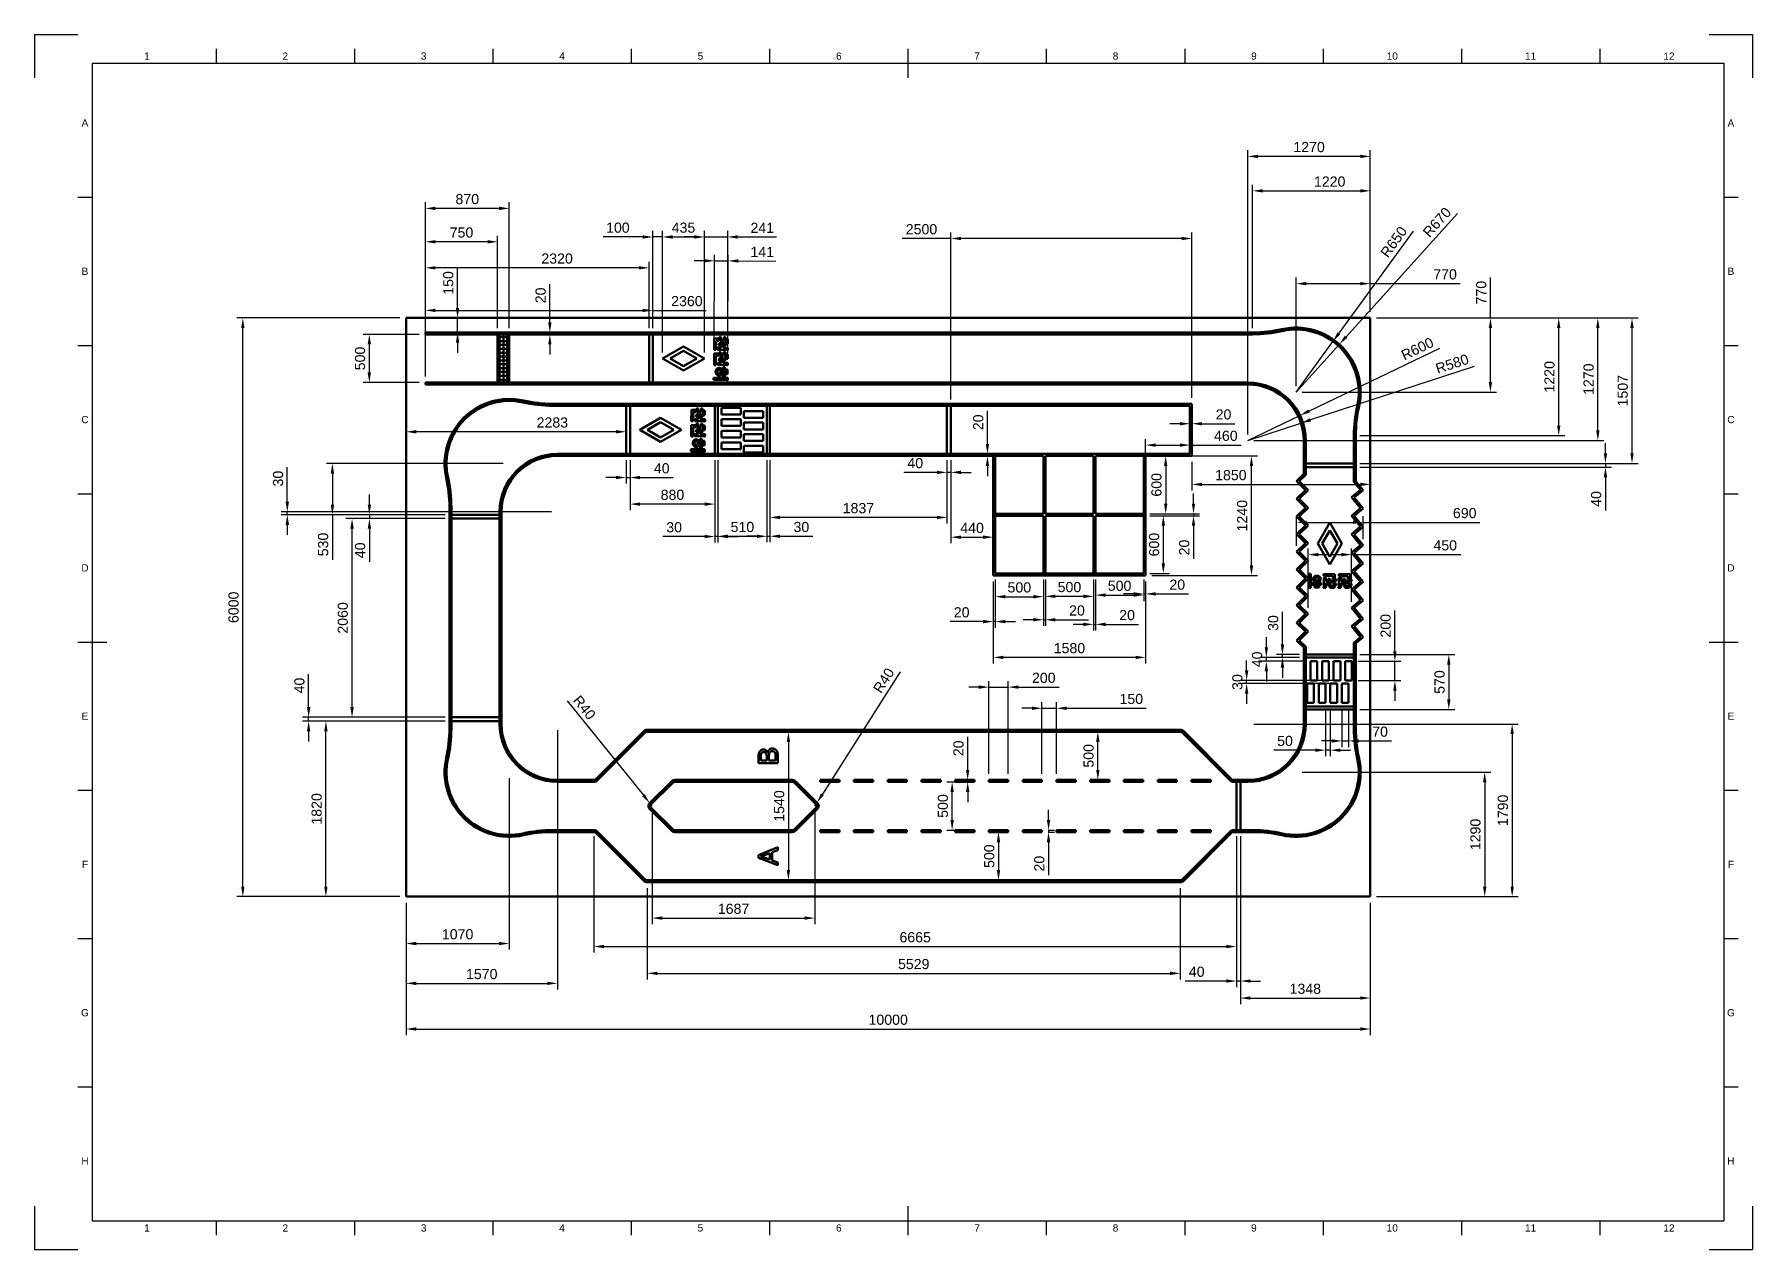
# Model space of a CAD drawing. Header units: millimetres. Extents: x 0 to 594, y 0 to 420.
import ezdxf
from ezdxf.enums import TextEntityAlignment as Align

# ---------------------------------------------------------------- set-up
doc = ezdxf.new("R2010")
doc.units = ezdxf.units.MM
doc.header["$LTSCALE"] = 0.75
for name, color, linetype, lineweight in [('BORDER', 7, 'Continuous', 25), ('FD_Dimensions', 7, 'Continuous', 25), ('Visible', 7, 'Continuous', 50)]:
    doc.layers.add(name, color=color, linetype=linetype, lineweight=lineweight)
doc.styles.add('FusionTitle', font='arial.ttf')
doc.styles.get("Standard").update_dxf_attribs({"font": 'arial.ttf'})
doc.dimstyles.new('Dim-ISO-25', dxfattribs={"dimtxt": 3.5, "dimasz": 3.5, "dimexe": 2.1, "dimexo": 2.1, "dimgap": 1.4, "dimtad": 1, "dimzin": 12, "dimdsep": 46, "dimtxsty": 'Standard', "dimcen": 0, "dimazin": 3, "dimtp": 0.1, "dimtm": 0.1, "dimtfac": 0.714286, "dimtmove": 0, "dimatfit": 3, "dimfxl": 1, "dimtzin": 12, "dimarcsym": 0})

msp = doc.modelspace()

# ---------------------------------------------------------------- blocks, each defined once
blk = doc.blocks.new('ISO_A2_SHEET')
at = {"layer": 'BORDER'}
for p, q in [((20, 410), (584, 410)), ((20, 410), (20, 10)), ((62.8335, 415), (62.8335, 410)), ((110.6668, 415), (110.6668, 410)), ((158.5001, 415), (158.5001, 410)), ((206.3334, 415), (206.3334, 410)), ((254.1667, 415), (254.1667, 410)), ((302, 415), (302, 405)), ((349.8333, 415), (349.8333, 410)), ((397.6666, 415), (397.6666, 410)), ((445.4999, 415), (445.4999, 410)), ((493.3332, 415), (493.3332, 410)), ((541.1665, 415), (541.1665, 410)), ((584, 410), (584, 10)), ((15, 363.75), (20, 363.75)), ((584, 363.75), (589, 363.75)), ((15, 312.5), (20, 312.5)), ((584, 312.5), (589, 312.5)), ((15, 261.25), (20, 261.25)), ((584, 261.25), (589, 261.25)), ((15, 210), (25, 210)), ((579, 210), (589, 210)), ((15, 158.75), (20, 158.75)), ((584, 158.75), (589, 158.75)), ((15, 107.5), (20, 107.5)), ((584, 107.5), (589, 107.5)), ((15, 56.25), (20, 56.25)), ((584, 56.25), (589, 56.25)), ((302, 15), (302, 5)), ((20, 10), (584, 10)), ((62.8335, 10), (62.8335, 5)), ((110.6668, 10), (110.6668, 5)), ((158.5001, 10), (158.5001, 5)), ((206.3334, 10), (206.3334, 5)), ((254.1667, 10), (254.1667, 5)), ((349.8333, 10), (349.8333, 5)), ((397.6666, 10), (397.6666, 5)), ((445.4999, 10), (445.4999, 5)), ((493.3332, 10), (493.3332, 5)), ((541.1665, 10), (541.1665, 5))]:
    blk.add_line(p, q, dxfattribs=at)
at = {"layer": 'Defpoints'}
for p, q in [((0, 420), (15, 420)), ((0, 420), (0, 405)), ((579, 420), (594, 420)), ((594, 420), (594, 405)), ((0, 15), (0, 0)), ((594, 15), (594, 0)), ((0, 0), (15, 0)), ((579, 0), (594, 0))]:
    blk.add_line(p, q, dxfattribs=at)
at = {"layer": 'BORDER', "style": 'FusionTitle'}
for s, p in [('1', (38.91685, 412.5)), ('2', (86.75015, 412.5)), ('3', (134.58345, 412.5)), ('4', (182.41675, 412.5)), ('5', (230.25005, 412.5)), ('6', (278.08335, 412.5)), ('7', (325.91665, 412.5)), ('8', (373.74995, 412.5)), ('9', (421.58325, 412.5)), ('10', (469.41655, 412.5)), ('11', (517.24985, 412.5)), ('12', (565.08315, 412.5)), ('A', (17.5, 389.375)), ('A', (586.5, 389.375)), ('B', (17.5, 338.125)), ('B', (586.5, 338.125)), ('C', (17.5, 286.875)), ('C', (586.5, 286.875)), ('D', (17.5, 235.625)), ('D', (586.5, 235.625)), ('E', (17.5, 184.375)), ('E', (586.5, 184.375)), ('F', (17.5, 133.125)), ('F', (586.5, 133.125)), ('G', (17.5, 81.875)), ('G', (586.5, 81.875)), ('H', (17.5, 30.625)), ('H', (586.5, 30.625)), ('1', (38.91685, 7.5)), ('2', (86.75015, 7.5)), ('3', (134.58345, 7.5)), ('4', (182.41675, 7.5)), ('5', (230.25005, 7.5)), ('6', (278.08335, 7.5)), ('7', (325.91665, 7.5)), ('8', (373.74995, 7.5)), ('9', (421.58325, 7.5)), ('10', (469.41655, 7.5)), ('11', (517.24985, 7.5)), ('12', (565.08315, 7.5))]:
    blk.add_text(s, height=2.5, dxfattribs=at).set_placement(p, align=Align.MIDDLE)
blk = doc.blocks.new('*D88')
at = {"layer": 'Defpoints', "color": 0, "transparency": 16777216}
for p in [(128.493923, 121.986082), (461.827256, 121.986082), (461.827256, 76.248301)]:
    blk.add_point(p, dxfattribs=at)
at = {"layer": 'FD_Dimensions', "color": 0, "lineweight": -2, "transparency": 16777216}
for p, q in [((128.493923, 119.886082), (128.493923, 74.148301)), ((461.827256, 119.886082), (461.827256, 74.148301)), ((131.993923, 76.248301), (458.327256, 76.248301))]:
    blk.add_line(p, q, dxfattribs=at)
at = {"layer": 'FD_Dimensions', "color": 0, "transparency": 16777216}
for points in [[(131.993923, 76.831634), (131.993923, 75.664968), (128.493923, 76.248301)], [(458.327256, 76.831634), (458.327256, 75.664968), (461.827256, 76.248301)]]:
    blk.add_solid(points, dxfattribs=at)
at = {"layer": 'FD_Dimensions', "color": 0, "transparency": 16777216, "insert": (295.16059, 79.435306), "char_height": 3.5, "attachment_point": 5}
blk.add_mtext('10000', dxfattribs=at)
blk = doc.blocks.new('*D89')
at = {"layer": 'Defpoints', "color": 0, "transparency": 16777216}
for p in [(72.059033, 321.986082), (128.493923, 321.986082), (128.493923, 121.986082)]:
    blk.add_point(p, dxfattribs=at)
at = {"layer": 'FD_Dimensions', "color": 0, "lineweight": -2, "transparency": 16777216}
for p, q in [((126.393923, 321.986082), (69.959033, 321.986082)), ((72.059033, 125.486082), (72.059033, 318.486082)), ((126.393923, 121.986082), (69.959033, 121.986082))]:
    blk.add_line(p, q, dxfattribs=at)
at = {"layer": 'FD_Dimensions', "color": 0, "transparency": 16777216}
for points in [[(71.4757, 318.486082), (72.642366, 318.486082), (72.059033, 321.986082)], [(71.4757, 125.486082), (72.642366, 125.486082), (72.059033, 121.986082)]]:
    blk.add_solid(points, dxfattribs=at)
at = {"layer": 'FD_Dimensions', "color": 0, "transparency": 16777216, "insert": (68.872027, 221.986082), "char_height": 3.5, "attachment_point": 5, "rotation": 90}
blk.add_mtext('6000', dxfattribs=at)
blk = doc.blocks.new('*D90')
at = {"layer": 'Defpoints', "color": 0, "transparency": 16777216}
for p in [(146.295599, 321.986082), (146.295599, 321.986082), (146.295599, 316.986082)]:
    blk.add_point(p, dxfattribs=at)
at = {"layer": 'FD_Dimensions', "color": 0, "lineweight": -2, "transparency": 16777216}
for p, q in [((146.295599, 325.486082), (146.295599, 339.177623)), ((146.295599, 316.986082), (146.295599, 321.986082)), ((146.295599, 313.486082), (146.295599, 309.986082))]:
    blk.add_line(p, q, dxfattribs=at)
at = {"layer": 'FD_Dimensions', "color": 0, "transparency": 16777216}
for points in [[(145.712265, 325.486082), (146.878932, 325.486082), (146.295599, 321.986082)], [(145.712265, 313.486082), (146.878932, 313.486082), (146.295599, 316.986082)]]:
    blk.add_solid(points, dxfattribs=at)
at = {"layer": 'FD_Dimensions', "color": 0, "transparency": 16777216, "insert": (143.108593, 334.081852), "char_height": 3.5, "attachment_point": 5, "rotation": 90}
blk.add_mtext('150', dxfattribs=at)
blk = doc.blocks.new('*D91')
at = {"layer": 'Defpoints', "color": 0, "transparency": 16777216}
for p in [(135.16059, 316.986082), (135.16059, 316.319415), (178.206635, 316.319415)]:
    blk.add_point(p, dxfattribs=at)
at = {"layer": 'FD_Dimensions', "color": 0, "lineweight": -2, "transparency": 16777216}
for p, q in [((178.206635, 320.486082), (178.206635, 333.722299)), ((137.26059, 316.986082), (180.306635, 316.986082)), ((137.26059, 316.319415), (180.306635, 316.319415)), ((178.206635, 316.319415), (178.206635, 316.986082)), ((178.206635, 312.819415), (178.206635, 309.319415))]:
    blk.add_line(p, q, dxfattribs=at)
at = {"layer": 'FD_Dimensions', "color": 0, "transparency": 16777216}
for points in [[(177.623301, 320.486082), (178.789968, 320.486082), (178.206635, 316.986082)], [(177.623301, 312.819415), (178.789968, 312.819415), (178.206635, 316.319415)]]:
    blk.add_solid(points, dxfattribs=at)
at = {"layer": 'FD_Dimensions', "color": 0, "transparency": 16777216, "insert": (175.019629, 329.791603), "char_height": 3.5, "attachment_point": 5, "rotation": 90}
blk.add_mtext('20', dxfattribs=at)
blk = doc.blocks.new('*D92')
at = {"layer": 'Defpoints', "color": 0, "transparency": 16777216}
for p in [(135.16059, 348.319415), (160.16059, 316.319415), (135.16059, 299.652748)]:
    blk.add_point(p, dxfattribs=at)
at = {"layer": 'FD_Dimensions', "color": 0, "lineweight": -2, "transparency": 16777216}
for p, q in [((135.16059, 301.752748), (135.16059, 350.419415)), ((156.66059, 348.319415), (138.66059, 348.319415)), ((160.16059, 318.419415), (160.16059, 350.419415))]:
    blk.add_line(p, q, dxfattribs=at)
at = {"layer": 'FD_Dimensions', "color": 0, "transparency": 16777216}
for points in [[(138.66059, 348.902748), (138.66059, 347.736082), (135.16059, 348.319415)], [(156.66059, 348.902748), (156.66059, 347.736082), (160.16059, 348.319415)]]:
    blk.add_solid(points, dxfattribs=at)
at = {"layer": 'FD_Dimensions', "color": 0, "transparency": 16777216, "insert": (147.66059, 351.50642), "char_height": 3.5, "attachment_point": 5}
blk.add_mtext('750', dxfattribs=at)
blk = doc.blocks.new('*D93')
at = {"layer": 'Defpoints', "color": 0, "transparency": 16777216}
for p in [(135.16059, 359.857777), (164.16059, 316.319415), (135.16059, 299.652748)]:
    blk.add_point(p, dxfattribs=at)
at = {"layer": 'FD_Dimensions', "color": 0, "lineweight": -2, "transparency": 16777216}
for p, q in [((135.16059, 301.752748), (135.16059, 361.957777)), ((160.66059, 359.857777), (138.66059, 359.857777)), ((164.16059, 318.419415), (164.16059, 361.957777))]:
    blk.add_line(p, q, dxfattribs=at)
at = {"layer": 'FD_Dimensions', "color": 0, "transparency": 16777216}
for points in [[(138.66059, 360.44111), (138.66059, 359.274443), (135.16059, 359.857777)], [(160.66059, 360.44111), (160.66059, 359.274443), (164.16059, 359.857777)]]:
    blk.add_solid(points, dxfattribs=at)
at = {"layer": 'FD_Dimensions', "color": 0, "transparency": 16777216, "insert": (149.66059, 363.044782), "char_height": 3.5, "attachment_point": 5}
blk.add_mtext('870', dxfattribs=at)
blk = doc.blocks.new('*D94')
at = {"layer": 'Defpoints', "color": 0, "transparency": 16777216}
for p in [(135.16059, 339.322354), (212.485211, 316.319415), (135.16059, 299.652748)]:
    blk.add_point(p, dxfattribs=at)
at = {"layer": 'FD_Dimensions', "color": 0, "lineweight": -2, "transparency": 16777216}
for p, q in [((135.16059, 301.752748), (135.16059, 341.422354)), ((208.985211, 339.322354), (138.66059, 339.322354)), ((212.485211, 318.419415), (212.485211, 341.422354))]:
    blk.add_line(p, q, dxfattribs=at)
at = {"layer": 'FD_Dimensions', "color": 0, "transparency": 16777216}
for points in [[(138.66059, 339.905687), (138.66059, 338.73902), (135.16059, 339.322354)], [(208.985211, 339.905687), (208.985211, 338.73902), (212.485211, 339.322354)]]:
    blk.add_solid(points, dxfattribs=at)
at = {"layer": 'FD_Dimensions', "color": 0, "transparency": 16777216, "insert": (180.70279, 342.510553), "char_height": 3.5, "attachment_point": 5}
blk.add_mtext('2320', dxfattribs=at)
blk = doc.blocks.new('*D95')
at = {"layer": 'Defpoints', "color": 0, "transparency": 16777216}
for p in [(135.16059, 324.603549), (135.16059, 316.319415), (213.818544, 316.319415)]:
    blk.add_point(p, dxfattribs=at)
at = {"layer": 'FD_Dimensions', "color": 0, "lineweight": -2, "transparency": 16777216}
for p, q in [((135.16059, 318.419415), (135.16059, 326.703549)), ((213.818544, 318.419415), (213.818544, 326.703549)), ((138.66059, 324.603549), (210.318544, 324.603549)), ((213.818544, 324.603549), (232.234078, 324.603549))]:
    blk.add_line(p, q, dxfattribs=at)
at = {"layer": 'FD_Dimensions', "color": 0, "transparency": 16777216}
for points in [[(138.66059, 325.186883), (138.66059, 324.020216), (135.16059, 324.603549)], [(210.318544, 325.186883), (210.318544, 324.020216), (213.818544, 324.603549)]]:
    blk.add_solid(points, dxfattribs=at)
at = {"layer": 'FD_Dimensions', "color": 0, "transparency": 16777216, "insert": (225.584078, 327.791749), "char_height": 3.5, "attachment_point": 5}
blk.add_mtext('2360', dxfattribs=at)
blk = doc.blocks.new('*D96')
at = {"layer": 'Defpoints', "color": 0, "transparency": 16777216}
for p in [(461.827256, 321.986082), (540.492489, 321.986082), (419.493923, 279.652748)]:
    blk.add_point(p, dxfattribs=at)
at = {"layer": 'FD_Dimensions', "color": 0, "lineweight": -2, "transparency": 16777216}
for p, q in [((463.927256, 321.986082), (542.592489, 321.986082)), ((540.492489, 283.152748), (540.492489, 318.486082)), ((421.593923, 279.652748), (542.592489, 279.652748))]:
    blk.add_line(p, q, dxfattribs=at)
at = {"layer": 'FD_Dimensions', "color": 0, "transparency": 16777216}
for points in [[(539.909156, 318.486082), (541.075823, 318.486082), (540.492489, 321.986082)], [(539.909156, 283.152748), (541.075823, 283.152748), (540.492489, 279.652748)]]:
    blk.add_solid(points, dxfattribs=at)
at = {"layer": 'FD_Dimensions', "color": 0, "transparency": 16777216, "insert": (537.305484, 300.819415), "char_height": 3.5, "attachment_point": 5, "rotation": 90}
blk.add_mtext('1270', dxfattribs=at)
blk = doc.blocks.new('*D97')
at = {"layer": 'Defpoints', "color": 0, "transparency": 16777216}
for p in [(419.493923, 377.829165), (461.827256, 321.986082), (419.493923, 279.652748)]:
    blk.add_point(p, dxfattribs=at)
at = {"layer": 'FD_Dimensions', "color": 0, "lineweight": -2, "transparency": 16777216}
for p, q in [((419.493923, 281.752748), (419.493923, 379.929165)), ((458.327256, 377.829165), (422.993923, 377.829165)), ((461.827256, 324.086082), (461.827256, 379.929165))]:
    blk.add_line(p, q, dxfattribs=at)
at = {"layer": 'FD_Dimensions', "color": 0, "transparency": 16777216}
for points in [[(422.993923, 378.412498), (422.993923, 377.245831), (419.493923, 377.829165)], [(458.327256, 378.412498), (458.327256, 377.245831), (461.827256, 377.829165)]]:
    blk.add_solid(points, dxfattribs=at)
at = {"layer": 'FD_Dimensions', "color": 0, "transparency": 16777216, "insert": (440.66059, 381.01617), "char_height": 3.5, "attachment_point": 5}
blk.add_mtext('1270', dxfattribs=at)
blk = doc.blocks.new('*D98')
at = {"layer": 'Defpoints', "color": 0, "transparency": 16777216}
for p in [(437.521661, 288.31304), (419.493923, 279.652748)]:
    blk.add_point(p, dxfattribs=at)
at = {"layer": 'FD_Dimensions', "color": 0, "lineweight": -2, "transparency": 16777216}
for p, q in [((485.744067, 311.478458), (440.676515, 289.828591)), ((419.493923, 279.652748), (437.521661, 288.31304))]:
    blk.add_line(p, q, dxfattribs=at)
at = {"layer": 'FD_Dimensions', "color": 0, "transparency": 16777216}
blk.add_solid([(440.423924, 290.3544), (440.929107, 289.302782), (437.521661, 288.31304)], dxfattribs=at)
at = {"layer": 'FD_Dimensions', "color": 0, "transparency": 16777216, "insert": (478.112659, 311.348097), "char_height": 3.5, "attachment_point": 5, "rotation": 25.659045277}
blk.add_mtext('R600', dxfattribs=at)
blk = doc.blocks.new('*D99')
at = {"layer": 'Defpoints', "color": 0, "transparency": 16777216}
for p in [(437.867066, 285.66984), (419.493923, 279.652748)]:
    blk.add_point(p, dxfattribs=at)
at = {"layer": 'FD_Dimensions', "color": 0, "lineweight": -2, "transparency": 16777216}
for p, q in [((497.713289, 305.269113), (441.193238, 286.759142)), ((419.493923, 279.652748), (437.867066, 285.66984))]:
    blk.add_line(p, q, dxfattribs=at)
at = {"layer": 'FD_Dimensions', "color": 0, "transparency": 16777216}
blk.add_solid([(441.011688, 287.313504), (441.374788, 286.20478), (437.867066, 285.66984)], dxfattribs=at)
at = {"layer": 'FD_Dimensions', "color": 0, "transparency": 16777216, "insert": (490.130543, 306.13937), "char_height": 3.5, "attachment_point": 5, "rotation": 18.133310385}
blk.add_mtext('R580', dxfattribs=at)
blk = doc.blocks.new('*D100')
at = {"layer": 'Defpoints', "color": 0, "transparency": 16777216}
for p in [(448.891467, 313.851363), (436.16059, 296.319415)]:
    blk.add_point(p, dxfattribs=at)
at = {"layer": 'FD_Dimensions', "color": 0, "lineweight": -2, "transparency": 16777216}
for p, q in [((476.604422, 352.01543), (450.947994, 316.683447)), ((436.16059, 296.319415), (448.891467, 313.851363))]:
    blk.add_line(p, q, dxfattribs=at)
at = {"layer": 'FD_Dimensions', "color": 0, "transparency": 16777216}
blk.add_solid([(450.47598, 317.026201), (451.420008, 316.340692), (448.891467, 313.851363)], dxfattribs=at)
at = {"layer": 'FD_Dimensions', "color": 0, "transparency": 16777216, "insert": (469.950566, 348.276232), "char_height": 3.5, "attachment_point": 5, "rotation": 54.014612295}
blk.add_mtext('R650', dxfattribs=at)
blk = doc.blocks.new('*D101')
at = {"layer": 'Defpoints', "color": 0, "transparency": 16777216}
for p in [(451.124964, 312.897873), (436.16059, 296.319415)]:
    blk.add_point(p, dxfattribs=at)
at = {"layer": 'FD_Dimensions', "color": 0, "lineweight": -2, "transparency": 16777216}
for p, q in [((491.917913, 358.090821), (453.470127, 315.49599)), ((436.16059, 296.319415), (451.124964, 312.897873))]:
    blk.add_line(p, q, dxfattribs=at)
at = {"layer": 'FD_Dimensions', "color": 0, "transparency": 16777216}
blk.add_solid([(453.037108, 315.88685), (453.903147, 315.105129), (451.124964, 312.897873)], dxfattribs=at)
at = {"layer": 'FD_Dimensions', "color": 0, "transparency": 16777216, "insert": (484.905164, 355.078058), "char_height": 3.5, "attachment_point": 5, "rotation": 47.929320023}
blk.add_mtext('R670', dxfattribs=at)
blk = doc.blocks.new('*D102')
at = {"layer": 'Defpoints', "color": 0, "transparency": 16777216}
for p in [(436.16059, 333.853961), (461.827256, 321.986082), (436.16059, 296.319415)]:
    blk.add_point(p, dxfattribs=at)
at = {"layer": 'FD_Dimensions', "color": 0, "lineweight": -2, "transparency": 16777216}
for p, q in [((436.16059, 298.419415), (436.16059, 335.953961)), ((439.66059, 333.853961), (458.327256, 333.853961)), ((461.827256, 324.086082), (461.827256, 335.953961)), ((461.827256, 333.853961), (492.921217, 333.853961))]:
    blk.add_line(p, q, dxfattribs=at)
at = {"layer": 'FD_Dimensions', "color": 0, "transparency": 16777216}
for points in [[(439.66059, 334.437295), (439.66059, 333.270628), (436.16059, 333.853961)], [(458.327256, 334.437295), (458.327256, 333.270628), (461.827256, 333.853961)]]:
    blk.add_solid(points, dxfattribs=at)
at = {"layer": 'FD_Dimensions', "color": 0, "transparency": 16777216, "insert": (487.675037, 337.040967), "char_height": 3.5, "attachment_point": 5}
blk.add_mtext('770', dxfattribs=at)
blk = doc.blocks.new('*D103')
at = {"layer": 'Defpoints', "color": 0, "transparency": 16777216}
for p in [(461.827256, 321.986082), (436.16059, 296.319415), (503.354259, 296.319415)]:
    blk.add_point(p, dxfattribs=at)
at = {"layer": 'FD_Dimensions', "color": 0, "lineweight": -2, "transparency": 16777216}
for p, q in [((503.354259, 321.986082), (503.354259, 335.978442)), ((463.927256, 321.986082), (505.454259, 321.986082)), ((503.354259, 299.819415), (503.354259, 318.486082)), ((438.26059, 296.319415), (505.454259, 296.319415))]:
    blk.add_line(p, q, dxfattribs=at)
at = {"layer": 'FD_Dimensions', "color": 0, "transparency": 16777216}
for points in [[(502.770925, 318.486082), (503.937592, 318.486082), (503.354259, 321.986082)], [(502.770925, 299.819415), (503.937592, 299.819415), (503.354259, 296.319415)]]:
    blk.add_solid(points, dxfattribs=at)
at = {"layer": 'FD_Dimensions', "color": 0, "transparency": 16777216, "insert": (500.167253, 330.732262), "char_height": 3.5, "attachment_point": 5, "rotation": 90}
blk.add_mtext('770', dxfattribs=at)
blk = doc.blocks.new('*D104')
at = {"layer": 'Defpoints', "color": 0, "transparency": 16777216}
for p in [(461.827256, 365.922233), (461.827256, 321.986082), (421.16059, 316.319415)]:
    blk.add_point(p, dxfattribs=at)
at = {"layer": 'FD_Dimensions', "color": 0, "lineweight": -2, "transparency": 16777216}
for p, q in [((421.16059, 318.419415), (421.16059, 368.022233)), ((424.66059, 365.922233), (458.327256, 365.922233)), ((461.827256, 324.086082), (461.827256, 368.022233))]:
    blk.add_line(p, q, dxfattribs=at)
at = {"layer": 'FD_Dimensions', "color": 0, "transparency": 16777216}
for points in [[(424.66059, 366.505567), (424.66059, 365.3389), (421.16059, 365.922233)], [(458.327256, 366.505567), (458.327256, 365.3389), (461.827256, 365.922233)]]:
    blk.add_solid(points, dxfattribs=at)
at = {"layer": 'FD_Dimensions', "color": 0, "transparency": 16777216, "insert": (447.792156, 369.109239), "char_height": 3.5, "attachment_point": 5}
blk.add_mtext('1220', dxfattribs=at)
blk = doc.blocks.new('*D105')
at = {"layer": 'Defpoints', "color": 0, "transparency": 16777216}
for p in [(461.827256, 321.986082), (526.959065, 321.986082), (456.16059, 281.319415)]:
    blk.add_point(p, dxfattribs=at)
at = {"layer": 'FD_Dimensions', "color": 0, "lineweight": -2, "transparency": 16777216}
for p, q in [((463.927256, 321.986082), (529.059065, 321.986082)), ((526.959065, 284.819415), (526.959065, 318.486082)), ((458.26059, 281.319415), (529.059065, 281.319415))]:
    blk.add_line(p, q, dxfattribs=at)
at = {"layer": 'FD_Dimensions', "color": 0, "transparency": 16777216}
for points in [[(526.375732, 318.486082), (527.542399, 318.486082), (526.959065, 321.986082)], [(526.375732, 284.819415), (527.542399, 284.819415), (526.959065, 281.319415)]]:
    blk.add_solid(points, dxfattribs=at)
at = {"layer": 'FD_Dimensions', "color": 0, "transparency": 16777216, "insert": (523.77206, 301.652748), "char_height": 3.5, "attachment_point": 5, "rotation": 90}
blk.add_mtext('1220', dxfattribs=at)
blk = doc.blocks.new('*D106')
at = {"layer": 'Defpoints', "color": 0, "transparency": 16777216}
for p in [(419.493923, 181.652748), (461.827256, 121.986082), (510.862057, 121.986082)]:
    blk.add_point(p, dxfattribs=at)
at = {"layer": 'FD_Dimensions', "color": 0, "lineweight": -2, "transparency": 16777216}
for p, q in [((421.593923, 181.652748), (512.962057, 181.652748)), ((510.862057, 178.152748), (510.862057, 125.486082)), ((463.927256, 121.986082), (512.962057, 121.986082))]:
    blk.add_line(p, q, dxfattribs=at)
at = {"layer": 'FD_Dimensions', "color": 0, "transparency": 16777216}
for points in [[(510.278724, 178.152748), (511.445391, 178.152748), (510.862057, 181.652748)], [(510.278724, 125.486082), (511.445391, 125.486082), (510.862057, 121.986082)]]:
    blk.add_solid(points, dxfattribs=at)
at = {"layer": 'FD_Dimensions', "color": 0, "transparency": 16777216, "insert": (507.675052, 151.819415), "char_height": 3.5, "attachment_point": 5, "rotation": 90}
blk.add_mtext('1790', dxfattribs=at)
blk = doc.blocks.new('*D107')
at = {"layer": 'Defpoints', "color": 0, "transparency": 16777216}
for p in [(436.16059, 164.986082), (461.827256, 121.986082), (501.374477, 121.986082)]:
    blk.add_point(p, dxfattribs=at)
at = {"layer": 'FD_Dimensions', "color": 0, "lineweight": -2, "transparency": 16777216}
for p, q in [((438.26059, 164.986082), (503.474477, 164.986082)), ((501.374477, 161.486082), (501.374477, 125.486082)), ((463.927256, 121.986082), (503.474477, 121.986082))]:
    blk.add_line(p, q, dxfattribs=at)
at = {"layer": 'FD_Dimensions', "color": 0, "transparency": 16777216}
for points in [[(500.791144, 161.486082), (501.957811, 161.486082), (501.374477, 164.986082)], [(500.791144, 125.486082), (501.957811, 125.486082), (501.374477, 121.986082)]]:
    blk.add_solid(points, dxfattribs=at)
at = {"layer": 'FD_Dimensions', "color": 0, "transparency": 16777216, "insert": (498.187472, 143.486082), "char_height": 3.5, "attachment_point": 5, "rotation": 90}
blk.add_mtext('1290', dxfattribs=at)
blk = doc.blocks.new('*D108')
at = {"layer": 'Defpoints', "color": 0, "transparency": 16777216}
for p in [(416.908137, 144.986082), (461.827256, 121.986082), (461.827256, 86.952196)]:
    blk.add_point(p, dxfattribs=at)
at = {"layer": 'FD_Dimensions', "color": 0, "lineweight": -2, "transparency": 16777216}
for p, q in [((416.908137, 142.886082), (416.908137, 84.852196)), ((461.827256, 119.886082), (461.827256, 84.852196)), ((420.408137, 86.952196), (458.327256, 86.952196))]:
    blk.add_line(p, q, dxfattribs=at)
at = {"layer": 'FD_Dimensions', "color": 0, "transparency": 16777216}
for points in [[(420.408137, 87.535529), (420.408137, 86.368862), (416.908137, 86.952196)], [(458.327256, 87.535529), (458.327256, 86.368862), (461.827256, 86.952196)]]:
    blk.add_solid(points, dxfattribs=at)
at = {"layer": 'FD_Dimensions', "color": 0, "transparency": 16777216, "insert": (439.367696, 90.140395), "char_height": 3.5, "attachment_point": 5}
blk.add_mtext('1348', dxfattribs=at)
blk = doc.blocks.new('*D109')
at = {"layer": 'Defpoints', "color": 0, "transparency": 16777216}
for p in [(415.574803, 144.986082), (416.908137, 144.986082), (416.908137, 92.828523)]:
    blk.add_point(p, dxfattribs=at)
at = {"layer": 'FD_Dimensions', "color": 0, "lineweight": -2, "transparency": 16777216}
for p, q in [((415.574803, 142.886082), (415.574803, 90.728523)), ((416.908137, 142.886082), (416.908137, 90.728523)), ((412.074803, 92.828523), (397.840641, 92.828523)), ((416.908137, 92.828523), (415.574803, 92.828523)), ((420.408137, 92.828523), (423.908137, 92.828523))]:
    blk.add_line(p, q, dxfattribs=at)
at = {"layer": 'FD_Dimensions', "color": 0, "transparency": 16777216}
for points in [[(412.074803, 93.411856), (412.074803, 92.24519), (415.574803, 92.828523)], [(420.408137, 93.411856), (420.408137, 92.24519), (416.908137, 92.828523)]]:
    blk.add_solid(points, dxfattribs=at)
at = {"layer": 'FD_Dimensions', "color": 0, "transparency": 16777216, "insert": (401.811923, 96.015529), "char_height": 3.5, "attachment_point": 5}
blk.add_mtext('40', dxfattribs=at)
blk = doc.blocks.new('*D110')
at = {"layer": 'Defpoints', "color": 0, "transparency": 16777216}
for p in [(193.413043, 144.986082), (415.574803, 144.986082), (415.574803, 104.755172)]:
    blk.add_point(p, dxfattribs=at)
at = {"layer": 'FD_Dimensions', "color": 0, "lineweight": -2, "transparency": 16777216}
for p, q in [((193.413043, 142.886082), (193.413043, 102.655172)), ((415.574803, 142.886082), (415.574803, 102.655172)), ((196.913043, 104.755172), (412.074803, 104.755172))]:
    blk.add_line(p, q, dxfattribs=at)
at = {"layer": 'FD_Dimensions', "color": 0, "transparency": 16777216}
for points in [[(196.913043, 105.338505), (196.913043, 104.171838), (193.413043, 104.755172)], [(412.074803, 105.338505), (412.074803, 104.171838), (415.574803, 104.755172)]]:
    blk.add_solid(points, dxfattribs=at)
at = {"layer": 'FD_Dimensions', "color": 0, "transparency": 16777216, "insert": (304.493923, 107.942177), "char_height": 3.5, "attachment_point": 5}
blk.add_mtext('6665', dxfattribs=at)
blk = doc.blocks.new('*D111')
at = {"layer": 'Defpoints', "color": 0, "transparency": 16777216}
for p in [(213.582932, 153.319415), (269.827256, 153.319415), (269.827256, 114.583432)]:
    blk.add_point(p, dxfattribs=at)
at = {"layer": 'FD_Dimensions', "color": 0, "lineweight": -2, "transparency": 16777216}
for p, q in [((213.582932, 151.219415), (213.582932, 112.483432)), ((269.827256, 151.219415), (269.827256, 112.483432)), ((217.082932, 114.583432), (266.327256, 114.583432))]:
    blk.add_line(p, q, dxfattribs=at)
at = {"layer": 'FD_Dimensions', "color": 0, "transparency": 16777216}
for points in [[(217.082932, 115.166766), (217.082932, 114.000099), (213.582932, 114.583432)], [(266.327256, 115.166766), (266.327256, 114.000099), (269.827256, 114.583432)]]:
    blk.add_solid(points, dxfattribs=at)
at = {"layer": 'FD_Dimensions', "color": 0, "transparency": 16777216, "insert": (241.705094, 117.770438), "char_height": 3.5, "attachment_point": 5}
blk.add_mtext('1687', dxfattribs=at)
blk = doc.blocks.new('*D112')
at = {"layer": 'Defpoints', "color": 0, "transparency": 16777216}
for p in [(212.743692, 154.355491), (213.582932, 153.319415)]:
    blk.add_point(p, dxfattribs=at)
at = {"layer": 'FD_Dimensions', "color": 0, "lineweight": -2, "transparency": 16777216}
for p, q in [((184.144505, 189.662334), (210.540686, 157.07519)), ((213.582932, 153.319415), (212.743692, 154.355491))]:
    blk.add_line(p, q, dxfattribs=at)
at = {"layer": 'FD_Dimensions', "color": 0, "transparency": 16777216}
blk.add_solid([(210.993969, 157.442358), (210.087402, 156.708023), (212.743692, 154.355491)], dxfattribs=at)
at = {"layer": 'FD_Dimensions', "color": 0, "transparency": 16777216, "insert": (190.130471, 187.335736), "char_height": 3.5, "attachment_point": 5, "rotation": 309.008088298}
blk.add_mtext('R40', dxfattribs=at)
blk = doc.blocks.new('*D113')
at = {"layer": 'Defpoints', "color": 0, "transparency": 16777216}
for p in [(270.542733, 154.444524), (269.827256, 153.319415)]:
    blk.add_point(p, dxfattribs=at)
at = {"layer": 'FD_Dimensions', "color": 0, "lineweight": -2, "transparency": 16777216}
for p, q in [((299.321346, 199.699779), (272.42086, 157.397936)), ((269.827256, 153.319415), (270.542733, 154.444524))]:
    blk.add_line(p, q, dxfattribs=at)
at = {"layer": 'FD_Dimensions', "color": 0, "transparency": 16777216}
blk.add_solid([(271.928624, 157.710957), (272.913095, 157.084915), (270.542733, 154.444524)], dxfattribs=at)
at = {"layer": 'FD_Dimensions', "color": 0, "transparency": 16777216, "insert": (293.640114, 196.705041), "char_height": 3.5, "attachment_point": 5, "rotation": 57.546982883}
blk.add_mtext('R40', dxfattribs=at)
blk = doc.blocks.new('*D114')
at = {"layer": 'Defpoints', "color": 0, "transparency": 16777216}
for p in [(135.16059, 316.319415), (115.789996, 299.652748), (135.16059, 299.652748)]:
    blk.add_point(p, dxfattribs=at)
at = {"layer": 'FD_Dimensions', "color": 0, "lineweight": -2, "transparency": 16777216}
for p, q in [((133.06059, 316.319415), (113.689996, 316.319415)), ((115.789996, 312.819415), (115.789996, 303.152748)), ((133.06059, 299.652748), (113.689996, 299.652748))]:
    blk.add_line(p, q, dxfattribs=at)
at = {"layer": 'FD_Dimensions', "color": 0, "transparency": 16777216}
for points in [[(115.206662, 312.819415), (116.373329, 312.819415), (115.789996, 316.319415)], [(115.206662, 303.152748), (116.373329, 303.152748), (115.789996, 299.652748)]]:
    blk.add_solid(points, dxfattribs=at)
at = {"layer": 'FD_Dimensions', "color": 0, "transparency": 16777216, "insert": (112.60299, 307.986082), "char_height": 3.5, "attachment_point": 5, "rotation": 90}
blk.add_mtext('500', dxfattribs=at)
blk = doc.blocks.new('*D115')
at = {"layer": 'Defpoints', "color": 0, "transparency": 16777216}
for p in [(211.850946, 178.986082), (211.850946, 127.652748), (260.674058, 127.652748)]:
    blk.add_point(p, dxfattribs=at)
at = {"layer": 'FD_Dimensions', "color": 0, "lineweight": -2, "transparency": 16777216}
for p, q in [((213.950946, 178.986082), (262.774058, 178.986082)), ((260.674058, 175.486082), (260.674058, 131.152748)), ((213.950946, 127.652748), (262.774058, 127.652748))]:
    blk.add_line(p, q, dxfattribs=at)
at = {"layer": 'FD_Dimensions', "color": 0, "transparency": 16777216}
for points in [[(260.090725, 175.486082), (261.257391, 175.486082), (260.674058, 178.986082)], [(260.090725, 131.152748), (261.257391, 131.152748), (260.674058, 127.652748)]]:
    blk.add_solid(points, dxfattribs=at)
at = {"layer": 'FD_Dimensions', "color": 0, "transparency": 16777216, "insert": (257.487052, 153.319415), "char_height": 3.5, "attachment_point": 5, "rotation": 90}
blk.add_mtext('1540', dxfattribs=at)
blk = doc.blocks.new('*D116')
at = {"layer": 'Defpoints', "color": 0, "transparency": 16777216}
for p in [(211.850946, 126.986082), (396.1369, 126.986082), (396.1369, 95.486082)]:
    blk.add_point(p, dxfattribs=at)
at = {"layer": 'FD_Dimensions', "color": 0, "lineweight": -2, "transparency": 16777216}
for p, q in [((211.850946, 124.886082), (211.850946, 93.386082)), ((396.1369, 124.886082), (396.1369, 93.386082)), ((215.350946, 95.486082), (392.6369, 95.486082))]:
    blk.add_line(p, q, dxfattribs=at)
at = {"layer": 'FD_Dimensions', "color": 0, "transparency": 16777216}
for points in [[(215.350946, 96.069415), (215.350946, 94.902748), (211.850946, 95.486082)], [(392.6369, 96.069415), (392.6369, 94.902748), (396.1369, 95.486082)]]:
    blk.add_solid(points, dxfattribs=at)
at = {"layer": 'FD_Dimensions', "color": 0, "transparency": 16777216, "insert": (303.993923, 98.673087), "char_height": 3.5, "attachment_point": 5}
blk.add_mtext('5529', dxfattribs=at)
blk = doc.blocks.new('*D117')
at = {"layer": 'Defpoints', "color": 0, "transparency": 16777216}
for p in [(180.827256, 181.652748), (128.493923, 121.986082), (180.827256, 92.03009)]:
    blk.add_point(p, dxfattribs=at)
at = {"layer": 'FD_Dimensions', "color": 0, "lineweight": -2, "transparency": 16777216}
for p, q in [((180.827256, 179.552748), (180.827256, 89.93009)), ((128.493923, 119.886082), (128.493923, 89.93009)), ((131.993923, 92.03009), (177.327256, 92.03009))]:
    blk.add_line(p, q, dxfattribs=at)
at = {"layer": 'FD_Dimensions', "color": 0, "transparency": 16777216}
for points in [[(131.993923, 92.613423), (131.993923, 91.446757), (128.493923, 92.03009)], [(177.327256, 92.613423), (177.327256, 91.446757), (180.827256, 92.03009)]]:
    blk.add_solid(points, dxfattribs=at)
at = {"layer": 'FD_Dimensions', "color": 0, "transparency": 16777216, "insert": (154.66059, 95.217096), "char_height": 3.5, "attachment_point": 5}
blk.add_mtext('1570', dxfattribs=at)
blk = doc.blocks.new('*D118')
at = {"layer": 'Defpoints', "color": 0, "transparency": 16777216}
for p in [(164.16059, 164.986082), (128.493923, 121.986082), (164.16059, 105.786082)]:
    blk.add_point(p, dxfattribs=at)
at = {"layer": 'FD_Dimensions', "color": 0, "lineweight": -2, "transparency": 16777216}
for p, q in [((164.16059, 162.886082), (164.16059, 103.686082)), ((128.493923, 119.886082), (128.493923, 103.686082)), ((131.993923, 105.786082), (160.66059, 105.786082))]:
    blk.add_line(p, q, dxfattribs=at)
at = {"layer": 'FD_Dimensions', "color": 0, "transparency": 16777216}
for points in [[(131.993923, 106.369415), (131.993923, 105.202748), (128.493923, 105.786082)], [(160.66059, 106.369415), (160.66059, 105.202748), (164.16059, 105.786082)]]:
    blk.add_solid(points, dxfattribs=at)
at = {"layer": 'FD_Dimensions', "color": 0, "transparency": 16777216, "insert": (146.327256, 108.973087), "char_height": 3.5, "attachment_point": 5}
blk.add_mtext('1070', dxfattribs=at)
blk = doc.blocks.new('*D119')
at = {"layer": 'Defpoints', "color": 0, "transparency": 16777216}
for p in [(100.787573, 182.652748), (144.16059, 182.652748), (128.493923, 121.986082)]:
    blk.add_point(p, dxfattribs=at)
at = {"layer": 'FD_Dimensions', "color": 0, "lineweight": -2, "transparency": 16777216}
for p, q in [((142.06059, 182.652748), (98.687573, 182.652748)), ((100.787573, 125.486082), (100.787573, 179.152748)), ((126.393923, 121.986082), (98.687573, 121.986082))]:
    blk.add_line(p, q, dxfattribs=at)
at = {"layer": 'FD_Dimensions', "color": 0, "transparency": 16777216}
for points in [[(100.20424, 179.152748), (101.370906, 179.152748), (100.787573, 182.652748)], [(100.20424, 125.486082), (101.370906, 125.486082), (100.787573, 121.986082)]]:
    blk.add_solid(points, dxfattribs=at)
at = {"layer": 'FD_Dimensions', "color": 0, "transparency": 16777216, "insert": (97.600567, 152.319415), "char_height": 3.5, "attachment_point": 5, "rotation": 90}
blk.add_mtext('1820', dxfattribs=at)
blk = doc.blocks.new('*D120')
at = {"layer": 'Defpoints', "color": 0, "transparency": 16777216}
for p in [(94.821445, 182.652748), (144.16059, 183.986082), (144.16059, 182.652748)]:
    blk.add_point(p, dxfattribs=at)
at = {"layer": 'FD_Dimensions', "color": 0, "lineweight": -2, "transparency": 16777216}
for p, q in [((94.821445, 187.486082), (94.821445, 198.928646)), ((142.06059, 183.986082), (92.721445, 183.986082)), ((142.06059, 182.652748), (92.721445, 182.652748)), ((94.821445, 182.652748), (94.821445, 183.986082)), ((94.821445, 179.152748), (94.821445, 175.652748))]:
    blk.add_line(p, q, dxfattribs=at)
at = {"layer": 'FD_Dimensions', "color": 0, "transparency": 16777216}
for points in [[(94.238112, 187.486082), (95.404778, 187.486082), (94.821445, 183.986082)], [(94.238112, 179.152748), (95.404778, 179.152748), (94.821445, 182.652748)]]:
    blk.add_solid(points, dxfattribs=at)
at = {"layer": 'FD_Dimensions', "color": 0, "transparency": 16777216, "insert": (91.634439, 194.957364), "char_height": 3.5, "attachment_point": 5, "rotation": 90}
blk.add_mtext('40', dxfattribs=at)
blk = doc.blocks.new('*D121')
at = {"layer": 'Defpoints', "color": 0, "transparency": 16777216}
for p in [(109.822614, 252.652748), (144.16059, 252.652748), (144.16059, 183.986082)]:
    blk.add_point(p, dxfattribs=at)
at = {"layer": 'FD_Dimensions', "color": 0, "lineweight": -2, "transparency": 16777216}
for p, q in [((142.06059, 252.652748), (107.722614, 252.652748)), ((109.822614, 187.486082), (109.822614, 249.152748)), ((142.06059, 183.986082), (107.722614, 183.986082))]:
    blk.add_line(p, q, dxfattribs=at)
at = {"layer": 'FD_Dimensions', "color": 0, "transparency": 16777216}
for points in [[(109.239281, 249.152748), (110.405948, 249.152748), (109.822614, 252.652748)], [(109.239281, 187.486082), (110.405948, 187.486082), (109.822614, 183.986082)]]:
    blk.add_solid(points, dxfattribs=at)
at = {"layer": 'FD_Dimensions', "color": 0, "transparency": 16777216, "insert": (106.635609, 218.319415), "char_height": 3.5, "attachment_point": 5, "rotation": 90}
blk.add_mtext('2060', dxfattribs=at)
blk = doc.blocks.new('*D122')
at = {"layer": 'Defpoints', "color": 0, "transparency": 16777216}
for p in [(115.820636, 253.986082), (144.16059, 253.986082), (144.16059, 252.652748)]:
    blk.add_point(p, dxfattribs=at)
at = {"layer": 'FD_Dimensions', "color": 0, "lineweight": -2, "transparency": 16777216}
for p, q in [((115.820636, 257.486082), (115.820636, 260.986082)), ((142.06059, 253.986082), (113.720636, 253.986082)), ((142.06059, 252.652748), (113.720636, 252.652748)), ((115.820636, 253.986082), (115.820636, 252.652748)), ((115.820636, 249.152748), (115.820636, 237.710183))]:
    blk.add_line(p, q, dxfattribs=at)
at = {"layer": 'FD_Dimensions', "color": 0, "transparency": 16777216}
for points in [[(115.237302, 257.486082), (116.403969, 257.486082), (115.820636, 253.986082)], [(115.237302, 249.152748), (116.403969, 249.152748), (115.820636, 252.652748)]]:
    blk.add_solid(points, dxfattribs=at)
at = {"layer": 'FD_Dimensions', "color": 0, "transparency": 16777216, "insert": (112.63363, 241.681466), "char_height": 3.5, "attachment_point": 5, "rotation": 90}
blk.add_mtext('40', dxfattribs=at)
blk = doc.blocks.new('*D123')
at = {"layer": 'Defpoints', "color": 0, "transparency": 16777216}
for p in [(431.456135, 205.652748), (439.493923, 205.652748), (439.493923, 204.652748)]:
    blk.add_point(p, dxfattribs=at)
at = {"layer": 'FD_Dimensions', "color": 0, "lineweight": -2, "transparency": 16777216}
for p, q in [((431.456135, 209.152748), (431.456135, 220.452066)), ((437.393923, 205.652748), (429.356135, 205.652748)), ((437.393923, 204.652748), (429.356135, 204.652748)), ((431.456135, 204.652748), (431.456135, 205.652748)), ((431.456135, 201.152748), (431.456135, 197.652748))]:
    blk.add_line(p, q, dxfattribs=at)
at = {"layer": 'FD_Dimensions', "color": 0, "transparency": 16777216}
for points in [[(430.872801, 209.152748), (432.039468, 209.152748), (431.456135, 205.652748)], [(430.872801, 201.152748), (432.039468, 201.152748), (431.456135, 204.652748)]]:
    blk.add_solid(points, dxfattribs=at)
at = {"layer": 'FD_Dimensions', "color": 0, "transparency": 16777216, "insert": (428.267935, 216.552407), "char_height": 3.5, "attachment_point": 5, "rotation": 90}
blk.add_mtext('30', dxfattribs=at)
blk = doc.blocks.new('*D124')
at = {"layer": 'Defpoints', "color": 0, "transparency": 16777216}
for p in [(455.493923, 203.319415), (470.323857, 203.319415), (455.493923, 196.652748)]:
    blk.add_point(p, dxfattribs=at)
at = {"layer": 'FD_Dimensions', "color": 0, "lineweight": -2, "transparency": 16777216}
for p, q in [((470.323857, 206.819415), (470.323857, 220.900111)), ((457.593923, 203.319415), (472.423857, 203.319415)), ((470.323857, 196.652748), (470.323857, 203.319415)), ((457.593923, 196.652748), (472.423857, 196.652748)), ((470.323857, 193.152748), (470.323857, 189.652748))]:
    blk.add_line(p, q, dxfattribs=at)
at = {"layer": 'FD_Dimensions', "color": 0, "transparency": 16777216}
for points in [[(469.740524, 206.819415), (470.907191, 206.819415), (470.323857, 203.319415)], [(469.740524, 193.152748), (470.907191, 193.152748), (470.323857, 196.652748)]]:
    blk.add_solid(points, dxfattribs=at)
at = {"layer": 'FD_Dimensions', "color": 0, "transparency": 16777216, "insert": (467.136852, 215.609763), "char_height": 3.5, "attachment_point": 5, "rotation": 90}
blk.add_mtext('200', dxfattribs=at)
blk = doc.blocks.new('*D125')
at = {"layer": 'Defpoints', "color": 0, "transparency": 16777216}
for p in [(451.993923, 188.986082), (454.327256, 188.986082), (454.327256, 175.804516)]:
    blk.add_point(p, dxfattribs=at)
at = {"layer": 'FD_Dimensions', "color": 0, "lineweight": -2, "transparency": 16777216}
for p, q in [((451.993923, 186.886082), (451.993923, 173.704516)), ((454.327256, 186.886082), (454.327256, 173.704516)), ((448.493923, 175.804516), (444.993923, 175.804516)), ((451.993923, 175.804516), (454.327256, 175.804516)), ((457.827256, 175.804516), (469.100312, 175.804516))]:
    blk.add_line(p, q, dxfattribs=at)
at = {"layer": 'FD_Dimensions', "color": 0, "transparency": 16777216}
for points in [[(448.493923, 176.38785), (448.493923, 175.221183), (451.993923, 175.804516)], [(457.827256, 176.38785), (457.827256, 175.221183), (454.327256, 175.804516)]]:
    blk.add_solid(points, dxfattribs=at)
at = {"layer": 'FD_Dimensions', "color": 0, "transparency": 16777216, "insert": (465.213784, 178.991522), "char_height": 3.5, "attachment_point": 5}
blk.add_mtext('70', dxfattribs=at)
blk = doc.blocks.new('*D126')
at = {"layer": 'Defpoints', "color": 0, "transparency": 16777216}
for p in [(446.327256, 188.986082), (447.993923, 188.986082), (446.327256, 172.600097)]:
    blk.add_point(p, dxfattribs=at)
at = {"layer": 'FD_Dimensions', "color": 0, "lineweight": -2, "transparency": 16777216}
for p, q in [((446.327256, 186.886082), (446.327256, 170.500097)), ((447.993923, 186.886082), (447.993923, 170.500097)), ((442.827256, 172.600097), (428.439606, 172.600097)), ((447.993923, 172.600097), (446.327256, 172.600097)), ((451.493923, 172.600097), (454.993923, 172.600097))]:
    blk.add_line(p, q, dxfattribs=at)
at = {"layer": 'FD_Dimensions', "color": 0, "transparency": 16777216}
for points in [[(442.827256, 173.183431), (442.827256, 172.016764), (446.327256, 172.600097)], [(451.493923, 173.183431), (451.493923, 172.016764), (447.993923, 172.600097)]]:
    blk.add_solid(points, dxfattribs=at)
at = {"layer": 'FD_Dimensions', "color": 0, "transparency": 16777216, "insert": (432.340459, 175.787103), "char_height": 3.5, "attachment_point": 5}
blk.add_mtext('50', dxfattribs=at)
blk = doc.blocks.new('*D127')
at = {"layer": 'Defpoints', "color": 0, "transparency": 16777216}
for p in [(313.327256, 161.652748), (317.268513, 161.652748), (313.327256, 144.986082)]:
    blk.add_point(p, dxfattribs=at)
at = {"layer": 'FD_Dimensions', "color": 0, "lineweight": -2, "transparency": 16777216}
for p, q in [((315.427256, 161.652748), (319.368513, 161.652748)), ((317.268513, 148.486082), (317.268513, 158.152748)), ((315.427256, 144.986082), (319.368513, 144.986082))]:
    blk.add_line(p, q, dxfattribs=at)
at = {"layer": 'FD_Dimensions', "color": 0, "transparency": 16777216}
for points in [[(316.68518, 158.152748), (317.851847, 158.152748), (317.268513, 161.652748)], [(316.68518, 148.486082), (317.851847, 148.486082), (317.268513, 144.986082)]]:
    blk.add_solid(points, dxfattribs=at)
at = {"layer": 'FD_Dimensions', "color": 0, "transparency": 16777216, "insert": (314.081508, 153.319415), "char_height": 3.5, "attachment_point": 5, "rotation": 90}
blk.add_mtext('500', dxfattribs=at)
blk = doc.blocks.new('*D128')
at = {"layer": 'Defpoints', "color": 0, "transparency": 16777216}
for p in [(322.64511, 161.652748), (324.993923, 162.319415), (324.993923, 161.652748)]:
    blk.add_point(p, dxfattribs=at)
at = {"layer": 'FD_Dimensions', "color": 0, "lineweight": -2, "transparency": 16777216}
for p, q in [((322.64511, 165.819415), (322.64511, 177.180807)), ((322.893923, 162.319415), (320.54511, 162.319415)), ((322.893923, 161.652748), (320.54511, 161.652748)), ((322.64511, 161.652748), (322.64511, 162.319415)), ((322.64511, 158.152748), (322.64511, 154.652748))]:
    blk.add_line(p, q, dxfattribs=at)
at = {"layer": 'FD_Dimensions', "color": 0, "transparency": 16777216}
for points in [[(322.061777, 165.819415), (323.228444, 165.819415), (322.64511, 162.319415)], [(322.061777, 158.152748), (323.228444, 158.152748), (322.64511, 161.652748)]]:
    blk.add_solid(points, dxfattribs=at)
at = {"layer": 'FD_Dimensions', "color": 0, "transparency": 16777216, "insert": (319.458105, 173.250111), "char_height": 3.5, "attachment_point": 5, "rotation": 90}
blk.add_mtext('20', dxfattribs=at)
blk = doc.blocks.new('*D129')
at = {"layer": 'Defpoints', "color": 0, "transparency": 16777216}
for p in [(329.993923, 194.406498), (329.993923, 162.319415), (336.66059, 162.319415)]:
    blk.add_point(p, dxfattribs=at)
at = {"layer": 'FD_Dimensions', "color": 0, "lineweight": -2, "transparency": 16777216}
for p, q in [((329.993923, 164.419415), (329.993923, 196.506498)), ((336.66059, 164.419415), (336.66059, 196.506498)), ((326.493923, 194.406498), (322.993923, 194.406498)), ((329.993923, 194.406498), (336.66059, 194.406498)), ((340.16059, 194.406498), (354.241285, 194.406498))]:
    blk.add_line(p, q, dxfattribs=at)
at = {"layer": 'FD_Dimensions', "color": 0, "transparency": 16777216}
for points in [[(326.493923, 194.989832), (326.493923, 193.823165), (329.993923, 194.406498)], [(340.16059, 194.989832), (340.16059, 193.823165), (336.66059, 194.406498)]]:
    blk.add_solid(points, dxfattribs=at)
at = {"layer": 'FD_Dimensions', "color": 0, "transparency": 16777216, "insert": (348.950938, 197.593504), "char_height": 3.5, "attachment_point": 5}
blk.add_mtext('200', dxfattribs=at)
blk = doc.blocks.new('*D130')
at = {"layer": 'Defpoints', "color": 0, "transparency": 16777216}
for p in [(348.327256, 187.098495), (348.327256, 162.319415), (353.327256, 162.319415)]:
    blk.add_point(p, dxfattribs=at)
at = {"layer": 'FD_Dimensions', "color": 0, "lineweight": -2, "transparency": 16777216}
for p, q in [((344.827256, 187.098495), (341.327256, 187.098495)), ((348.327256, 164.419415), (348.327256, 189.198495)), ((348.327256, 187.098495), (353.327256, 187.098495)), ((353.327256, 164.419415), (353.327256, 189.198495)), ((356.827256, 187.098495), (384.296108, 187.098495))]:
    blk.add_line(p, q, dxfattribs=at)
at = {"layer": 'FD_Dimensions', "color": 0, "transparency": 16777216}
for points in [[(344.827256, 187.681829), (344.827256, 186.515162), (348.327256, 187.098495)], [(356.827256, 187.681829), (356.827256, 186.515162), (353.327256, 187.098495)]]:
    blk.add_solid(points, dxfattribs=at)
at = {"layer": 'FD_Dimensions', "color": 0, "transparency": 16777216, "insert": (379.200337, 190.285501), "char_height": 3.5, "attachment_point": 5}
blk.add_mtext('150', dxfattribs=at)
blk = doc.blocks.new('*D131')
at = {"layer": 'Defpoints', "color": 0, "transparency": 16777216}
for p in [(461.827256, 321.986082), (400.16059, 274.319415), (461.827256, 264.4654)]:
    blk.add_point(p, dxfattribs=at)
at = {"layer": 'FD_Dimensions', "color": 0, "lineweight": -2, "transparency": 16777216}
for p, q in [((461.827256, 319.886082), (461.827256, 262.3654)), ((400.16059, 272.219415), (400.16059, 262.3654)), ((403.66059, 264.4654), (458.327256, 264.4654))]:
    blk.add_line(p, q, dxfattribs=at)
at = {"layer": 'FD_Dimensions', "color": 0, "transparency": 16777216}
for points in [[(403.66059, 265.048734), (403.66059, 263.882067), (400.16059, 264.4654)], [(458.327256, 265.048734), (458.327256, 263.882067), (461.827256, 264.4654)]]:
    blk.add_solid(points, dxfattribs=at)
at = {"layer": 'FD_Dimensions', "color": 0, "transparency": 16777216, "insert": (413.619129, 267.652406), "char_height": 3.5, "attachment_point": 5}
blk.add_mtext('1850', dxfattribs=at)
blk = doc.blocks.new('*D132')
at = {"layer": 'Defpoints', "color": 0, "transparency": 16777216}
for p in [(399.493923, 278.051006), (399.493923, 274.986082), (384.16059, 271.270788)]:
    blk.add_point(p, dxfattribs=at)
at = {"layer": 'FD_Dimensions', "color": 0, "lineweight": -2, "transparency": 16777216}
for p, q in [((384.16059, 273.370788), (384.16059, 280.151006)), ((399.493923, 277.086082), (399.493923, 280.151006)), ((387.66059, 278.051006), (395.993923, 278.051006)), ((399.493923, 278.051006), (417.224643, 278.051006))]:
    blk.add_line(p, q, dxfattribs=at)
at = {"layer": 'FD_Dimensions', "color": 0, "transparency": 16777216}
for points in [[(387.66059, 278.634339), (387.66059, 277.467672), (384.16059, 278.051006)], [(395.993923, 278.634339), (395.993923, 277.467672), (399.493923, 278.051006)]]:
    blk.add_solid(points, dxfattribs=at)
at = {"layer": 'FD_Dimensions', "color": 0, "transparency": 16777216, "insert": (411.893709, 281.238011), "char_height": 3.5, "attachment_point": 5}
blk.add_mtext('460', dxfattribs=at)
blk = doc.blocks.new('*D133')
at = {"layer": 'Defpoints', "color": 0, "transparency": 16777216}
for p in [(400.16059, 349.45295), (316.827256, 291.652748), (400.16059, 292.319415)]:
    blk.add_point(p, dxfattribs=at)
at = {"layer": 'FD_Dimensions', "color": 0, "lineweight": -2, "transparency": 16777216}
for p, q in [((316.827256, 293.752748), (316.827256, 351.55295)), ((400.16059, 294.419415), (400.16059, 351.55295)), ((316.827256, 349.45295), (300.027256, 349.45295)), ((396.66059, 349.45295), (320.327256, 349.45295))]:
    blk.add_line(p, q, dxfattribs=at)
at = {"layer": 'FD_Dimensions', "color": 0, "transparency": 16777216}
for points in [[(320.327256, 350.036283), (320.327256, 348.869617), (316.827256, 349.45295)], [(396.66059, 350.036283), (396.66059, 348.869617), (400.16059, 349.45295)]]:
    blk.add_solid(points, dxfattribs=at)
at = {"layer": 'FD_Dimensions', "color": 0, "transparency": 16777216, "insert": (306.677256, 352.639956), "char_height": 3.5, "attachment_point": 5}
blk.add_mtext('2500', dxfattribs=at)
blk = doc.blocks.new('*D134')
at = {"layer": 'Defpoints', "color": 0, "transparency": 16777216}
for p in [(315.493923, 274.986082), (316.827256, 274.986082), (315.493923, 268.624454)]:
    blk.add_point(p, dxfattribs=at)
at = {"layer": 'FD_Dimensions', "color": 0, "lineweight": -2, "transparency": 16777216}
for p, q in [((311.993923, 268.624454), (300.551358, 268.624454)), ((315.493923, 272.886082), (315.493923, 266.524454)), ((316.827256, 268.624454), (315.493923, 268.624454)), ((316.827256, 272.886082), (316.827256, 266.524454)), ((320.327256, 268.624454), (323.827256, 268.624454))]:
    blk.add_line(p, q, dxfattribs=at)
at = {"layer": 'FD_Dimensions', "color": 0, "transparency": 16777216}
for points in [[(311.993923, 269.207788), (311.993923, 268.041121), (315.493923, 268.624454)], [(320.327256, 269.207788), (320.327256, 268.041121), (316.827256, 268.624454)]]:
    blk.add_solid(points, dxfattribs=at)
at = {"layer": 'FD_Dimensions', "color": 0, "transparency": 16777216, "insert": (304.522641, 271.81146), "char_height": 3.5, "attachment_point": 5}
blk.add_mtext('40', dxfattribs=at)
blk = doc.blocks.new('*D135')
at = {"layer": 'Defpoints', "color": 0, "transparency": 16777216}
for p in [(254.261013, 274.986082), (315.493923, 274.986082), (254.261013, 253.056182)]:
    blk.add_point(p, dxfattribs=at)
at = {"layer": 'FD_Dimensions', "color": 0, "lineweight": -2, "transparency": 16777216}
for p, q in [((254.261013, 272.886082), (254.261013, 250.956182)), ((315.493923, 272.886082), (315.493923, 250.956182)), ((311.993923, 253.056182), (257.761013, 253.056182))]:
    blk.add_line(p, q, dxfattribs=at)
at = {"layer": 'FD_Dimensions', "color": 0, "transparency": 16777216}
for points in [[(257.761013, 253.639515), (257.761013, 252.472848), (254.261013, 253.056182)], [(311.993923, 253.639515), (311.993923, 252.472848), (315.493923, 253.056182)]]:
    blk.add_solid(points, dxfattribs=at)
at = {"layer": 'FD_Dimensions', "color": 0, "transparency": 16777216, "insert": (284.877468, 256.244381), "char_height": 3.5, "attachment_point": 5}
blk.add_mtext('1837', dxfattribs=at)
blk = doc.blocks.new('*D136')
at = {"layer": 'Defpoints', "color": 0, "transparency": 16777216}
for p in [(204.585211, 274.986082), (205.918544, 274.986082), (205.918544, 266.834185)]:
    blk.add_point(p, dxfattribs=at)
at = {"layer": 'FD_Dimensions', "color": 0, "lineweight": -2, "transparency": 16777216}
for p, q in [((204.585211, 272.886082), (204.585211, 264.734185)), ((205.918544, 272.886082), (205.918544, 264.734185)), ((201.085211, 266.834185), (197.585211, 266.834185)), ((204.585211, 266.834185), (205.918544, 266.834185)), ((209.418544, 266.834185), (220.861109, 266.834185))]:
    blk.add_line(p, q, dxfattribs=at)
at = {"layer": 'FD_Dimensions', "color": 0, "transparency": 16777216}
for points in [[(201.085211, 267.417518), (201.085211, 266.250851), (204.585211, 266.834185)], [(209.418544, 267.417518), (209.418544, 266.250851), (205.918544, 266.834185)]]:
    blk.add_solid(points, dxfattribs=at)
at = {"layer": 'FD_Dimensions', "color": 0, "transparency": 16777216, "insert": (216.889827, 270.02119), "char_height": 3.5, "attachment_point": 5}
blk.add_mtext('40', dxfattribs=at)
blk = doc.blocks.new('*D137')
at = {"layer": 'Defpoints', "color": 0, "transparency": 16777216}
for p in [(128.493923, 282.657085), (204.585211, 274.986082), (128.493923, 236.892935)]:
    blk.add_point(p, dxfattribs=at)
at = {"layer": 'FD_Dimensions', "color": 0, "lineweight": -2, "transparency": 16777216}
for p, q in [((128.493923, 238.992935), (128.493923, 284.757085)), ((201.085211, 282.657085), (131.993923, 282.657085)), ((204.585211, 277.086082), (204.585211, 284.757085))]:
    blk.add_line(p, q, dxfattribs=at)
at = {"layer": 'FD_Dimensions', "color": 0, "transparency": 16777216}
for points in [[(131.993923, 283.240419), (131.993923, 282.073752), (128.493923, 282.657085)], [(201.085211, 283.240419), (201.085211, 282.073752), (204.585211, 282.657085)]]:
    blk.add_solid(points, dxfattribs=at)
at = {"layer": 'FD_Dimensions', "color": 0, "transparency": 16777216, "insert": (179.058118, 285.845284), "char_height": 3.5, "attachment_point": 5}
blk.add_mtext('2283', dxfattribs=at)
blk = doc.blocks.new('*D138')
at = {"layer": 'Defpoints', "color": 0, "transparency": 16777216}
for p in [(87.447171, 253.986082), (144.16059, 253.986082), (180.827256, 254.986082)]:
    blk.add_point(p, dxfattribs=at)
at = {"layer": 'FD_Dimensions', "color": 0, "lineweight": -2, "transparency": 16777216}
for p, q in [((87.447171, 258.486082), (87.447171, 270.377731)), ((178.727256, 254.986082), (85.347171, 254.986082)), ((142.06059, 253.986082), (85.347171, 253.986082)), ((87.447171, 253.986082), (87.447171, 254.986082)), ((87.447171, 250.486082), (87.447171, 246.986082))]:
    blk.add_line(p, q, dxfattribs=at)
at = {"layer": 'FD_Dimensions', "color": 0, "transparency": 16777216}
for points in [[(86.863837, 258.486082), (88.030504, 258.486082), (87.447171, 254.986082)], [(86.863837, 250.486082), (88.030504, 250.486082), (87.447171, 253.986082)]]:
    blk.add_solid(points, dxfattribs=at)
at = {"layer": 'FD_Dimensions', "color": 0, "transparency": 16777216, "insert": (84.258972, 266.478072), "char_height": 3.5, "attachment_point": 5, "rotation": 90}
blk.add_mtext('30', dxfattribs=at)
blk = doc.blocks.new('*D139')
at = {"layer": 'Defpoints', "color": 0, "transparency": 16777216}
for p in [(164.16059, 271.652748), (103.033794, 253.986082), (144.16059, 253.986082)]:
    blk.add_point(p, dxfattribs=at)
at = {"layer": 'FD_Dimensions', "color": 0, "lineweight": -2, "transparency": 16777216}
for p, q in [((162.06059, 271.652748), (100.933794, 271.652748)), ((103.033794, 268.152748), (103.033794, 257.486082)), ((142.06059, 253.986082), (100.933794, 253.986082)), ((103.033794, 253.986082), (103.033794, 238.44455))]:
    blk.add_line(p, q, dxfattribs=at)
at = {"layer": 'FD_Dimensions', "color": 0, "transparency": 16777216}
for points in [[(102.450461, 268.152748), (103.617128, 268.152748), (103.033794, 271.652748)], [(102.450461, 257.486082), (103.617128, 257.486082), (103.033794, 253.986082)]]:
    blk.add_solid(points, dxfattribs=at)
at = {"layer": 'FD_Dimensions', "color": 0, "transparency": 16777216, "insert": (99.845595, 243.705055), "char_height": 3.5, "attachment_point": 5, "rotation": 90}
blk.add_mtext('530', dxfattribs=at)
blk = doc.blocks.new('*D140')
at = {"layer": 'Defpoints', "color": 0, "transparency": 16777216}
for p in [(461.827256, 321.986082), (552.298855, 321.986082), (456.16059, 271.739377)]:
    blk.add_point(p, dxfattribs=at)
at = {"layer": 'FD_Dimensions', "color": 0, "lineweight": -2, "transparency": 16777216}
for p, q in [((463.927256, 321.986082), (554.398855, 321.986082)), ((552.298855, 275.239377), (552.298855, 318.486082)), ((458.26059, 271.739377), (554.398855, 271.739377))]:
    blk.add_line(p, q, dxfattribs=at)
at = {"layer": 'FD_Dimensions', "color": 0, "transparency": 16777216}
for points in [[(551.715522, 318.486082), (552.882189, 318.486082), (552.298855, 321.986082)], [(551.715522, 275.239377), (552.882189, 275.239377), (552.298855, 271.739377)]]:
    blk.add_solid(points, dxfattribs=at)
at = {"layer": 'FD_Dimensions', "color": 0, "transparency": 16777216, "insert": (549.11185, 296.862729), "char_height": 3.5, "attachment_point": 5, "rotation": 90}
blk.add_mtext('1507', dxfattribs=at)
blk = doc.blocks.new('*D141')
at = {"layer": 'Defpoints', "color": 0, "transparency": 16777216}
for p in [(456.16059, 271.739377), (456.16059, 270.406043), (543.124044, 270.406043)]:
    blk.add_point(p, dxfattribs=at)
at = {"layer": 'FD_Dimensions', "color": 0, "lineweight": -2, "transparency": 16777216}
for p, q in [((543.124044, 275.239377), (543.124044, 278.739377)), ((458.26059, 271.739377), (545.224044, 271.739377)), ((458.26059, 270.406043), (545.224044, 270.406043)), ((543.124044, 271.739377), (543.124044, 270.406043)), ((543.124044, 266.906043), (543.124044, 255.463478))]:
    blk.add_line(p, q, dxfattribs=at)
at = {"layer": 'FD_Dimensions', "color": 0, "transparency": 16777216}
for points in [[(542.540711, 275.239377), (543.707377, 275.239377), (543.124044, 271.739377)], [(542.540711, 266.906043), (543.707377, 266.906043), (543.124044, 270.406043)]]:
    blk.add_solid(points, dxfattribs=at)
at = {"layer": 'FD_Dimensions', "color": 0, "transparency": 16777216, "insert": (539.937039, 259.434761), "char_height": 3.5, "attachment_point": 5, "rotation": 90}
blk.add_mtext('40', dxfattribs=at)
blk = doc.blocks.new('*D142')
at = {"layer": 'Defpoints', "color": 0, "transparency": 16777216}
for p in [(333.296269, 144.319415), (333.296269, 127.652748), (333.296269, 127.652748)]:
    blk.add_point(p, dxfattribs=at)
at = {"layer": 'FD_Dimensions', "color": 0, "lineweight": -2, "transparency": 16777216}
blk.add_line((333.296269, 140.819415), (333.296269, 131.152748), dxfattribs=at)
at = {"layer": 'FD_Dimensions', "color": 0, "transparency": 16777216}
for points in [[(332.712936, 140.819415), (333.879603, 140.819415), (333.296269, 144.319415)], [(332.712936, 131.152748), (333.879603, 131.152748), (333.296269, 127.652748)]]:
    blk.add_solid(points, dxfattribs=at)
at = {"layer": 'FD_Dimensions', "color": 0, "transparency": 16777216, "insert": (330.109264, 135.986082), "char_height": 3.5, "attachment_point": 5, "rotation": 90}
blk.add_mtext('500', dxfattribs=at)
blk = doc.blocks.new('*D143')
at = {"layer": 'Defpoints', "color": 0, "transparency": 16777216}
for p in [(367.634491, 178.986082), (367.634491, 178.986082), (367.634491, 162.319415)]:
    blk.add_point(p, dxfattribs=at)
at = {"layer": 'FD_Dimensions', "color": 0, "lineweight": -2, "transparency": 16777216}
blk.add_line((367.634491, 165.819415), (367.634491, 175.486082), dxfattribs=at)
at = {"layer": 'FD_Dimensions', "color": 0, "transparency": 16777216}
for points in [[(367.051158, 175.486082), (368.217825, 175.486082), (367.634491, 178.986082)], [(367.051158, 165.819415), (368.217825, 165.819415), (367.634491, 162.319415)]]:
    blk.add_solid(points, dxfattribs=at)
at = {"layer": 'FD_Dimensions', "color": 0, "transparency": 16777216, "insert": (364.447486, 170.652748), "char_height": 3.5, "attachment_point": 5, "rotation": 90}
blk.add_mtext('500', dxfattribs=at)
blk = doc.blocks.new('*D144')
at = {"layer": 'Defpoints', "color": 0, "transparency": 16777216}
for p in [(348.327256, 144.986082), (348.327256, 144.319415), (350.605916, 144.319415)]:
    blk.add_point(p, dxfattribs=at)
at = {"layer": 'FD_Dimensions', "color": 0, "lineweight": -2, "transparency": 16777216}
for p, q in [((350.605916, 148.486082), (350.605916, 151.986082)), ((350.427256, 144.986082), (352.705916, 144.986082)), ((350.427256, 144.319415), (352.705916, 144.319415)), ((350.605916, 144.986082), (350.605916, 144.319415)), ((350.605916, 140.819415), (350.605916, 129.458023))]:
    blk.add_line(p, q, dxfattribs=at)
at = {"layer": 'FD_Dimensions', "color": 0, "transparency": 16777216}
for points in [[(350.022582, 148.486082), (351.189249, 148.486082), (350.605916, 144.986082)], [(350.022582, 140.819415), (351.189249, 140.819415), (350.605916, 144.319415)]]:
    blk.add_solid(points, dxfattribs=at)
at = {"layer": 'FD_Dimensions', "color": 0, "transparency": 16777216, "insert": (347.41891, 133.388719), "char_height": 3.5, "attachment_point": 5, "rotation": 90}
blk.add_mtext('20', dxfattribs=at)
blk = doc.blocks.new('*D145')
at = {"layer": 'Defpoints', "color": 0, "transparency": 16777216}
for p in [(316.827256, 274.986082), (331.493923, 248.992774), (331.493923, 246.227347)]:
    blk.add_point(p, dxfattribs=at)
at = {"layer": 'FD_Dimensions', "color": 0, "lineweight": -2, "transparency": 16777216}
for p, q in [((316.827256, 272.886082), (316.827256, 244.127347)), ((320.327256, 246.227347), (327.993923, 246.227347)), ((331.493923, 246.892774), (331.493923, 244.127347))]:
    blk.add_line(p, q, dxfattribs=at)
at = {"layer": 'FD_Dimensions', "color": 0, "transparency": 16777216}
for points in [[(320.327256, 246.81068), (320.327256, 245.644014), (316.827256, 246.227347)], [(327.993923, 246.81068), (327.993923, 245.644014), (331.493923, 246.227347)]]:
    blk.add_solid(points, dxfattribs=at)
at = {"layer": 'FD_Dimensions', "color": 0, "transparency": 16777216, "insert": (324.16059, 249.414353), "char_height": 3.5, "attachment_point": 5}
blk.add_mtext('440', dxfattribs=at)
blk = doc.blocks.new('*D146')
at = {"layer": 'Defpoints', "color": 0, "transparency": 16777216}
for p in [(331.493923, 232.986082), (332.16059, 233.652748), (331.493923, 217.051587)]:
    blk.add_point(p, dxfattribs=at)
at = {"layer": 'FD_Dimensions', "color": 0, "lineweight": -2, "transparency": 16777216}
for p, q in [((331.493923, 230.886082), (331.493923, 214.951587)), ((332.16059, 231.552748), (332.16059, 214.951587)), ((327.993923, 217.051587), (316.632531, 217.051587)), ((332.16059, 217.051587), (331.493923, 217.051587)), ((335.66059, 217.051587), (339.16059, 217.051587))]:
    blk.add_line(p, q, dxfattribs=at)
at = {"layer": 'FD_Dimensions', "color": 0, "transparency": 16777216}
for points in [[(327.993923, 217.634921), (327.993923, 216.468254), (331.493923, 217.051587)], [(335.66059, 217.634921), (335.66059, 216.468254), (332.16059, 217.051587)]]:
    blk.add_solid(points, dxfattribs=at)
at = {"layer": 'FD_Dimensions', "color": 0, "transparency": 16777216, "insert": (320.563227, 220.238593), "char_height": 3.5, "attachment_point": 5}
blk.add_mtext('20', dxfattribs=at)
blk = doc.blocks.new('*D147')
at = {"layer": 'Defpoints', "color": 0, "transparency": 16777216}
for p in [(332.16059, 233.652748), (348.827256, 233.652748), (348.827256, 225.659711)]:
    blk.add_point(p, dxfattribs=at)
at = {"layer": 'FD_Dimensions', "color": 0, "lineweight": -2, "transparency": 16777216}
for p, q in [((332.16059, 231.552748), (332.16059, 223.559711)), ((348.827256, 231.552748), (348.827256, 223.559711)), ((335.66059, 225.659711), (345.327256, 225.659711))]:
    blk.add_line(p, q, dxfattribs=at)
at = {"layer": 'FD_Dimensions', "color": 0, "transparency": 16777216}
for points in [[(335.66059, 226.243044), (335.66059, 225.076377), (332.16059, 225.659711)], [(345.327256, 226.243044), (345.327256, 225.076377), (348.827256, 225.659711)]]:
    blk.add_solid(points, dxfattribs=at)
at = {"layer": 'FD_Dimensions', "color": 0, "transparency": 16777216, "insert": (340.493923, 228.846716), "char_height": 3.5, "attachment_point": 5}
blk.add_mtext('500', dxfattribs=at)
blk = doc.blocks.new('*D148')
at = {"layer": 'Defpoints', "color": 0, "transparency": 16777216}
for p in [(348.827256, 233.652748), (349.493923, 233.652748), (349.493923, 217.686058)]:
    blk.add_point(p, dxfattribs=at)
at = {"layer": 'FD_Dimensions', "color": 0, "lineweight": -2, "transparency": 16777216}
for p, q in [((348.827256, 231.552748), (348.827256, 215.586058)), ((349.493923, 231.552748), (349.493923, 215.586058)), ((345.327256, 217.686058), (341.827256, 217.686058)), ((348.827256, 217.686058), (349.493923, 217.686058)), ((352.993923, 217.686058), (364.355315, 217.686058))]:
    blk.add_line(p, q, dxfattribs=at)
at = {"layer": 'FD_Dimensions', "color": 0, "transparency": 16777216}
for points in [[(345.327256, 218.269391), (345.327256, 217.102725), (348.827256, 217.686058)], [(352.993923, 218.269391), (352.993923, 217.102725), (349.493923, 217.686058)]]:
    blk.add_solid(points, dxfattribs=at)
at = {"layer": 'FD_Dimensions', "color": 0, "transparency": 16777216, "insert": (360.424619, 220.873064), "char_height": 3.5, "attachment_point": 5}
blk.add_mtext('20', dxfattribs=at)
blk = doc.blocks.new('*D149')
at = {"layer": 'Defpoints', "color": 0, "transparency": 16777216}
for p in [(349.493923, 233.652748), (366.16059, 233.652748), (366.16059, 225.784467)]:
    blk.add_point(p, dxfattribs=at)
at = {"layer": 'FD_Dimensions', "color": 0, "lineweight": -2, "transparency": 16777216}
for p, q in [((349.493923, 231.552748), (349.493923, 223.684467)), ((352.993923, 225.784467), (362.66059, 225.784467)), ((366.16059, 231.552748), (366.16059, 223.684467))]:
    blk.add_line(p, q, dxfattribs=at)
at = {"layer": 'FD_Dimensions', "color": 0, "transparency": 16777216}
for points in [[(352.993923, 226.3678), (352.993923, 225.201133), (349.493923, 225.784467)], [(362.66059, 226.3678), (362.66059, 225.201133), (366.16059, 225.784467)]]:
    blk.add_solid(points, dxfattribs=at)
at = {"layer": 'FD_Dimensions', "color": 0, "transparency": 16777216, "insert": (357.827256, 228.971472), "char_height": 3.5, "attachment_point": 5}
blk.add_mtext('500', dxfattribs=at)
blk = doc.blocks.new('*D150')
at = {"layer": 'Defpoints', "color": 0, "transparency": 16777216}
for p in [(366.16059, 233.652748), (366.827256, 233.652748), (366.16059, 216.090569)]:
    blk.add_point(p, dxfattribs=at)
at = {"layer": 'FD_Dimensions', "color": 0, "lineweight": -2, "transparency": 16777216}
for p, q in [((366.16059, 231.552748), (366.16059, 213.990569)), ((366.827256, 231.552748), (366.827256, 213.990569)), ((362.66059, 216.090569), (359.16059, 216.090569)), ((366.16059, 216.090569), (366.827256, 216.090569)), ((370.327256, 216.090569), (381.688648, 216.090569))]:
    blk.add_line(p, q, dxfattribs=at)
at = {"layer": 'FD_Dimensions', "color": 0, "transparency": 16777216}
for points in [[(362.66059, 216.673902), (362.66059, 215.507236), (366.16059, 216.090569)], [(370.327256, 216.673902), (370.327256, 215.507236), (366.827256, 216.090569)]]:
    blk.add_solid(points, dxfattribs=at)
at = {"layer": 'FD_Dimensions', "color": 0, "transparency": 16777216, "insert": (377.757952, 219.277575), "char_height": 3.5, "attachment_point": 5}
blk.add_mtext('20', dxfattribs=at)
blk = doc.blocks.new('*D151')
at = {"layer": 'Defpoints', "color": 0, "transparency": 16777216}
for p in [(366.827256, 233.652748), (383.493923, 233.652748), (383.493923, 226.223498)]:
    blk.add_point(p, dxfattribs=at)
at = {"layer": 'FD_Dimensions', "color": 0, "lineweight": -2, "transparency": 16777216}
for p, q in [((366.827256, 231.552748), (366.827256, 224.123498)), ((370.327256, 226.223498), (379.993923, 226.223498)), ((383.493923, 231.552748), (383.493923, 224.123498))]:
    blk.add_line(p, q, dxfattribs=at)
at = {"layer": 'FD_Dimensions', "color": 0, "transparency": 16777216}
for points in [[(370.327256, 226.806831), (370.327256, 225.640164), (366.827256, 226.223498)], [(379.993923, 226.806831), (379.993923, 225.640164), (383.493923, 226.223498)]]:
    blk.add_solid(points, dxfattribs=at)
at = {"layer": 'FD_Dimensions', "color": 0, "transparency": 16777216, "insert": (375.16059, 229.410503), "char_height": 3.5, "attachment_point": 5}
blk.add_mtext('500', dxfattribs=at)
blk = doc.blocks.new('*D152')
at = {"layer": 'Defpoints', "color": 0, "transparency": 16777216}
for p in [(383.493923, 233.652748), (384.16059, 232.986082), (384.16059, 226.619542)]:
    blk.add_point(p, dxfattribs=at)
at = {"layer": 'FD_Dimensions', "color": 0, "lineweight": -2, "transparency": 16777216}
for p, q in [((379.993923, 226.619542), (376.493923, 226.619542)), ((383.493923, 231.552748), (383.493923, 224.519542)), ((383.493923, 226.619542), (384.16059, 226.619542)), ((384.16059, 230.886082), (384.16059, 224.519542)), ((387.66059, 226.619542), (399.021981, 226.619542))]:
    blk.add_line(p, q, dxfattribs=at)
at = {"layer": 'FD_Dimensions', "color": 0, "transparency": 16777216}
for points in [[(379.993923, 227.202876), (379.993923, 226.036209), (383.493923, 226.619542)], [(387.66059, 227.202876), (387.66059, 226.036209), (384.16059, 226.619542)]]:
    blk.add_solid(points, dxfattribs=at)
at = {"layer": 'FD_Dimensions', "color": 0, "transparency": 16777216, "insert": (395.091285, 229.806548), "char_height": 3.5, "attachment_point": 5}
blk.add_mtext('20', dxfattribs=at)
blk = doc.blocks.new('*D153')
at = {"layer": 'Defpoints', "color": 0, "transparency": 16777216}
for p in [(331.493923, 232.986082), (384.16059, 232.986082), (331.493923, 204.675219)]:
    blk.add_point(p, dxfattribs=at)
at = {"layer": 'FD_Dimensions', "color": 0, "lineweight": -2, "transparency": 16777216}
for p, q in [((331.493923, 230.886082), (331.493923, 202.575219)), ((384.16059, 230.886082), (384.16059, 202.575219)), ((380.66059, 204.675219), (334.993923, 204.675219))]:
    blk.add_line(p, q, dxfattribs=at)
at = {"layer": 'FD_Dimensions', "color": 0, "transparency": 16777216}
for points in [[(334.993923, 205.258552), (334.993923, 204.091885), (331.493923, 204.675219)], [(380.66059, 205.258552), (380.66059, 204.091885), (384.16059, 204.675219)]]:
    blk.add_solid(points, dxfattribs=at)
at = {"layer": 'FD_Dimensions', "color": 0, "transparency": 16777216, "insert": (357.827256, 207.862224), "char_height": 3.5, "attachment_point": 5}
blk.add_mtext('1580', dxfattribs=at)
blk = doc.blocks.new('*D154')
at = {"layer": 'Defpoints', "color": 0, "transparency": 16777216}
for p in [(400.16059, 285.441672), (399.493923, 278.33208), (400.16059, 278.33208)]:
    blk.add_point(p, dxfattribs=at)
at = {"layer": 'FD_Dimensions', "color": 0, "lineweight": -2, "transparency": 16777216}
for p, q in [((395.993923, 285.441672), (392.493923, 285.441672)), ((399.493923, 280.43208), (399.493923, 287.541672)), ((399.493923, 285.441672), (400.16059, 285.441672)), ((400.16059, 280.43208), (400.16059, 287.541672)), ((403.66059, 285.441672), (415.021981, 285.441672))]:
    blk.add_line(p, q, dxfattribs=at)
at = {"layer": 'FD_Dimensions', "color": 0, "transparency": 16777216}
for points in [[(395.993923, 286.025006), (395.993923, 284.858339), (399.493923, 285.441672)], [(403.66059, 286.025006), (403.66059, 284.858339), (400.16059, 285.441672)]]:
    blk.add_solid(points, dxfattribs=at)
at = {"layer": 'FD_Dimensions', "color": 0, "transparency": 16777216, "insert": (411.091285, 288.628678), "char_height": 3.5, "attachment_point": 5}
blk.add_mtext('20', dxfattribs=at)
blk = doc.blocks.new('*D155')
at = {"layer": 'Defpoints', "color": 0, "transparency": 16777216}
for p in [(205.918544, 274.986082), (235.261013, 274.986082), (205.918544, 257.6598)]:
    blk.add_point(p, dxfattribs=at)
at = {"layer": 'FD_Dimensions', "color": 0, "lineweight": -2, "transparency": 16777216}
for p, q in [((205.918544, 272.886082), (205.918544, 255.5598)), ((235.261013, 272.886082), (235.261013, 255.5598)), ((231.761013, 257.6598), (209.418544, 257.6598))]:
    blk.add_line(p, q, dxfattribs=at)
at = {"layer": 'FD_Dimensions', "color": 0, "transparency": 16777216}
for points in [[(209.418544, 258.243133), (209.418544, 257.076467), (205.918544, 257.6598)], [(231.761013, 258.243133), (231.761013, 257.076467), (235.261013, 257.6598)]]:
    blk.add_solid(points, dxfattribs=at)
at = {"layer": 'FD_Dimensions', "color": 0, "transparency": 16777216, "insert": (220.589779, 260.846805), "char_height": 3.5, "attachment_point": 5}
blk.add_mtext('880', dxfattribs=at)
blk = doc.blocks.new('*D156')
at = {"layer": 'Defpoints', "color": 0, "transparency": 16777216}
for p in [(419.078948, 196.652748), (453.16059, 196.652748), (451.993923, 195.652748)]:
    blk.add_point(p, dxfattribs=at)
at = {"layer": 'FD_Dimensions', "color": 0, "lineweight": -2, "transparency": 16777216}
for p, q in [((419.078948, 200.152748), (419.078948, 203.652748)), ((451.06059, 196.652748), (416.978948, 196.652748)), ((419.078948, 195.652748), (419.078948, 196.652748)), ((449.893923, 195.652748), (416.978948, 195.652748)), ((419.078948, 192.152748), (419.078948, 188.652748))]:
    blk.add_line(p, q, dxfattribs=at)
at = {"layer": 'FD_Dimensions', "color": 0, "transparency": 16777216}
for points in [[(418.495615, 200.152748), (419.662282, 200.152748), (419.078948, 196.652748)], [(418.495615, 192.152748), (419.662282, 192.152748), (419.078948, 195.652748)]]:
    blk.add_solid(points, dxfattribs=at)
at = {"layer": 'FD_Dimensions', "color": 0, "transparency": 16777216, "insert": (415.890749, 196.152748), "char_height": 3.5, "attachment_point": 5, "rotation": 90}
blk.add_mtext('30', dxfattribs=at)
blk = doc.blocks.new('*D157')
at = {"layer": 'Defpoints', "color": 0, "transparency": 16777216}
for p in [(425.890735, 204.652748), (439.493923, 204.652748), (441.16059, 203.319415)]:
    blk.add_point(p, dxfattribs=at)
at = {"layer": 'FD_Dimensions', "color": 0, "lineweight": -2, "transparency": 16777216}
for p, q in [((425.890735, 208.152748), (425.890735, 211.652748)), ((437.393923, 204.652748), (423.790735, 204.652748)), ((439.06059, 203.319415), (423.790735, 203.319415)), ((425.890735, 203.319415), (425.890735, 204.652748)), ((425.890735, 199.819415), (425.890735, 196.319415))]:
    blk.add_line(p, q, dxfattribs=at)
at = {"layer": 'FD_Dimensions', "color": 0, "transparency": 16777216}
for points in [[(425.307402, 208.152748), (426.474069, 208.152748), (425.890735, 204.652748)], [(425.307402, 199.819415), (426.474069, 199.819415), (425.890735, 203.319415)]]:
    blk.add_solid(points, dxfattribs=at)
at = {"layer": 'FD_Dimensions', "color": 0, "transparency": 16777216, "insert": (422.70373, 203.986082), "char_height": 3.5, "attachment_point": 5, "rotation": 90}
blk.add_mtext('40', dxfattribs=at)
blk = doc.blocks.new('*D158')
at = {"layer": 'Defpoints', "color": 0, "transparency": 16777216}
for p in [(456.16059, 205.652748), (456.16059, 186.652748), (488.966143, 186.652748)]:
    blk.add_point(p, dxfattribs=at)
at = {"layer": 'FD_Dimensions', "color": 0, "lineweight": -2, "transparency": 16777216}
for p, q in [((458.26059, 205.652748), (491.066143, 205.652748)), ((488.966143, 202.152748), (488.966143, 190.152748)), ((458.26059, 186.652748), (491.066143, 186.652748))]:
    blk.add_line(p, q, dxfattribs=at)
at = {"layer": 'FD_Dimensions', "color": 0, "transparency": 16777216}
for points in [[(488.38281, 202.152748), (489.549477, 202.152748), (488.966143, 205.652748)], [(488.38281, 190.152748), (489.549477, 190.152748), (488.966143, 186.652748)]]:
    blk.add_solid(points, dxfattribs=at)
at = {"layer": 'FD_Dimensions', "color": 0, "transparency": 16777216, "insert": (485.779138, 196.152748), "char_height": 3.5, "attachment_point": 5, "rotation": 90}
blk.add_mtext('570', dxfattribs=at)
blk = doc.blocks.new('*D159')
at = {"layer": 'Defpoints', "color": 0, "transparency": 16777216}
for p in [(455.327256, 240.18987), (455.327256, 221.799497), (440.327256, 219.714845)]:
    blk.add_point(p, dxfattribs=at)
at = {"layer": 'FD_Dimensions', "color": 0, "lineweight": -2, "transparency": 16777216}
for p, q in [((440.327256, 221.814845), (440.327256, 242.28987)), ((443.827256, 240.18987), (451.827256, 240.18987)), ((455.327256, 223.899497), (455.327256, 242.28987)), ((455.327256, 240.18987), (493.070695, 240.18987))]:
    blk.add_line(p, q, dxfattribs=at)
at = {"layer": 'FD_Dimensions', "color": 0, "transparency": 16777216}
for points in [[(443.827256, 240.773203), (443.827256, 239.606536), (440.327256, 240.18987)], [(451.827256, 240.773203), (451.827256, 239.606536), (455.327256, 240.18987)]]:
    blk.add_solid(points, dxfattribs=at)
at = {"layer": 'FD_Dimensions', "color": 0, "transparency": 16777216, "insert": (487.73976, 243.376875), "char_height": 3.5, "attachment_point": 5}
blk.add_mtext('450', dxfattribs=at)
blk = doc.blocks.new('*D160')
at = {"layer": 'Defpoints', "color": 0, "transparency": 16777216}
for p in [(459.327256, 251.352138), (436.327256, 241.115182), (459.327256, 243.45729)]:
    blk.add_point(p, dxfattribs=at)
at = {"layer": 'FD_Dimensions', "color": 0, "lineweight": -2, "transparency": 16777216}
for p, q in [((436.327256, 243.215182), (436.327256, 253.452138)), ((439.827256, 251.352138), (455.827256, 251.352138)), ((459.327256, 245.55729), (459.327256, 253.452138)), ((459.327256, 251.352138), (499.740102, 251.352138))]:
    blk.add_line(p, q, dxfattribs=at)
at = {"layer": 'FD_Dimensions', "color": 0, "transparency": 16777216}
for points in [[(439.827256, 251.935471), (439.827256, 250.768804), (436.327256, 251.352138)], [(455.827256, 251.935471), (455.827256, 250.768804), (459.327256, 251.352138)]]:
    blk.add_solid(points, dxfattribs=at)
at = {"layer": 'FD_Dimensions', "color": 0, "transparency": 16777216, "insert": (494.470048, 254.539143), "char_height": 3.5, "attachment_point": 5}
blk.add_mtext('690', dxfattribs=at)
blk = doc.blocks.new('*D161')
at = {"layer": 'Defpoints', "color": 0, "transparency": 16777216}
for p in [(213.818544, 349.986082), (213.818544, 316.319415), (217.151877, 307.986082)]:
    blk.add_point(p, dxfattribs=at)
at = {"layer": 'FD_Dimensions', "color": 0, "lineweight": -2, "transparency": 16777216}
for p, q in [((213.818544, 318.419415), (213.818544, 352.086082)), ((217.151877, 310.086082), (217.151877, 352.086082)), ((210.318544, 349.986082), (196.627003, 349.986082)), ((217.151877, 349.986082), (213.818544, 349.986082)), ((220.651877, 349.986082), (224.151877, 349.986082))]:
    blk.add_line(p, q, dxfattribs=at)
at = {"layer": 'FD_Dimensions', "color": 0, "transparency": 16777216}
for points in [[(210.318544, 350.569415), (210.318544, 349.402748), (213.818544, 349.986082)], [(220.651877, 350.569415), (220.651877, 349.402748), (217.151877, 349.986082)]]:
    blk.add_solid(points, dxfattribs=at)
at = {"layer": 'FD_Dimensions', "color": 0, "transparency": 16777216, "insert": (201.722773, 353.173087), "char_height": 3.5, "attachment_point": 5}
blk.add_mtext('100', dxfattribs=at)
blk = doc.blocks.new('*D162')
at = {"layer": 'Defpoints', "color": 0, "transparency": 16777216}
for p in [(231.651877, 349.986082), (217.151877, 307.986082), (231.651877, 307.986082)]:
    blk.add_point(p, dxfattribs=at)
at = {"layer": 'FD_Dimensions', "color": 0, "lineweight": -2, "transparency": 16777216}
for p, q in [((217.151877, 310.086082), (217.151877, 352.086082)), ((231.651877, 310.086082), (231.651877, 352.086082)), ((220.651877, 349.986082), (228.151877, 349.986082))]:
    blk.add_line(p, q, dxfattribs=at)
at = {"layer": 'FD_Dimensions', "color": 0, "transparency": 16777216}
for points in [[(220.651877, 350.569415), (220.651877, 349.402748), (217.151877, 349.986082)], [(228.151877, 350.569415), (228.151877, 349.402748), (231.651877, 349.986082)]]:
    blk.add_solid(points, dxfattribs=at)
at = {"layer": 'FD_Dimensions', "color": 0, "transparency": 16777216, "insert": (224.401877, 353.174281), "char_height": 3.5, "attachment_point": 5}
blk.add_mtext('435', dxfattribs=at)
blk = doc.blocks.new('*D163')
at = {"layer": 'Defpoints', "color": 0, "transparency": 16777216}
for p in [(239.682773, 349.986082), (231.651877, 307.986082), (239.682773, 307.850593)]:
    blk.add_point(p, dxfattribs=at)
at = {"layer": 'FD_Dimensions', "color": 0, "lineweight": -2, "transparency": 16777216}
for p, q in [((231.651877, 310.086082), (231.651877, 352.086082)), ((239.682773, 309.950593), (239.682773, 352.086082)), ((228.151877, 349.986082), (224.651877, 349.986082)), ((231.651877, 349.986082), (239.682773, 349.986082)), ((243.182773, 349.986082), (256.599758, 349.986082))]:
    blk.add_line(p, q, dxfattribs=at)
at = {"layer": 'FD_Dimensions', "color": 0, "transparency": 16777216}
for points in [[(228.151877, 350.569415), (228.151877, 349.402748), (231.651877, 349.986082)], [(243.182773, 350.569415), (243.182773, 349.402748), (239.682773, 349.986082)]]:
    blk.add_solid(points, dxfattribs=at)
at = {"layer": 'FD_Dimensions', "color": 0, "transparency": 16777216, "insert": (251.641265, 353.143244), "char_height": 3.5, "attachment_point": 5}
blk.add_mtext('241', dxfattribs=at)
blk = doc.blocks.new('*D164')
at = {"layer": 'Defpoints', "color": 0, "transparency": 16777216}
for p in [(239.834817, 341.706963), (234.992763, 309.660208), (239.689958, 309.450577)]:
    blk.add_point(p, dxfattribs=at)
at = {"layer": 'FD_Dimensions', "color": 0, "lineweight": -2, "transparency": 16777216}
for p, q in [((231.63681, 341.743779), (228.136845, 341.759497)), ((235.002193, 311.760187), (235.146205, 343.82804)), ((235.136774, 341.728061), (239.834817, 341.706963)), ((239.699389, 311.550556), (239.844247, 343.806942)), ((243.334781, 341.691245), (256.370285, 341.632705))]:
    blk.add_line(p, q, dxfattribs=at)
at = {"layer": 'FD_Dimensions', "color": 0, "transparency": 16777216}
for points in [[(231.639429, 342.327106), (231.63419, 341.160451), (235.136774, 341.728061)], [(243.337401, 342.274573), (243.332162, 341.107918), (239.834817, 341.706963)]]:
    blk.add_solid(points, dxfattribs=at)
at = {"layer": 'FD_Dimensions', "color": 0, "transparency": 16777216, "insert": (251.620596, 344.811229), "char_height": 3.5, "attachment_point": 5, "rotation": 359.742683811}
blk.add_mtext('141', dxfattribs=at)
blk = doc.blocks.new('*D165')
at = {"layer": 'Defpoints', "color": 0, "transparency": 16777216}
for p in [(235.261013, 274.986082), (236.261013, 274.986082), (236.261013, 246.452144)]:
    blk.add_point(p, dxfattribs=at)
at = {"layer": 'FD_Dimensions', "color": 0, "lineweight": -2, "transparency": 16777216}
for p, q in [((235.261013, 272.886082), (235.261013, 244.352144)), ((236.261013, 272.886082), (236.261013, 244.352144)), ((231.761013, 246.452144), (217.271783, 246.452144)), ((236.261013, 246.452144), (235.261013, 246.452144)), ((239.761013, 246.452144), (243.261013, 246.452144))]:
    blk.add_line(p, q, dxfattribs=at)
at = {"layer": 'FD_Dimensions', "color": 0, "transparency": 16777216}
for points in [[(231.761013, 247.035477), (231.761013, 245.86881), (235.261013, 246.452144)], [(239.761013, 247.035477), (239.761013, 245.86881), (236.261013, 246.452144)]]:
    blk.add_solid(points, dxfattribs=at)
at = {"layer": 'FD_Dimensions', "color": 0, "transparency": 16777216, "insert": (221.171442, 249.640343), "char_height": 3.5, "attachment_point": 5}
blk.add_mtext('30', dxfattribs=at)
blk = doc.blocks.new('*D166')
at = {"layer": 'Defpoints', "color": 0, "transparency": 16777216}
for p in [(236.261013, 274.986082), (253.261013, 274.986082), (253.261013, 246.546299)]:
    blk.add_point(p, dxfattribs=at)
at = {"layer": 'FD_Dimensions', "color": 0, "lineweight": -2, "transparency": 16777216}
for p, q in [((236.261013, 272.886082), (236.261013, 244.446299)), ((253.261013, 272.886082), (253.261013, 244.446299)), ((239.761013, 246.546299), (249.761013, 246.546299))]:
    blk.add_line(p, q, dxfattribs=at)
at = {"layer": 'FD_Dimensions', "color": 0, "transparency": 16777216}
for points in [[(239.761013, 247.129632), (239.761013, 245.962965), (236.261013, 246.546299)], [(249.761013, 247.129632), (249.761013, 245.962965), (253.261013, 246.546299)]]:
    blk.add_solid(points, dxfattribs=at)
at = {"layer": 'FD_Dimensions', "color": 0, "transparency": 16777216, "insert": (244.761013, 249.733304), "char_height": 3.5, "attachment_point": 5}
blk.add_mtext('510', dxfattribs=at)
blk = doc.blocks.new('*D167')
at = {"layer": 'Defpoints', "color": 0, "transparency": 16777216}
for p in [(253.261013, 274.986082), (254.261013, 274.986082), (254.261013, 246.546299)]:
    blk.add_point(p, dxfattribs=at)
at = {"layer": 'FD_Dimensions', "color": 0, "lineweight": -2, "transparency": 16777216}
for p, q in [((253.261013, 272.886082), (253.261013, 244.446299)), ((254.261013, 272.886082), (254.261013, 244.446299)), ((249.761013, 246.546299), (246.261013, 246.546299)), ((253.261013, 246.546299), (254.261013, 246.546299)), ((257.761013, 246.546299), (269.060331, 246.546299))]:
    blk.add_line(p, q, dxfattribs=at)
at = {"layer": 'FD_Dimensions', "color": 0, "transparency": 16777216}
for points in [[(249.761013, 247.129632), (249.761013, 245.962965), (253.261013, 246.546299)], [(257.761013, 247.129632), (257.761013, 245.962965), (254.261013, 246.546299)]]:
    blk.add_solid(points, dxfattribs=at)
at = {"layer": 'FD_Dimensions', "color": 0, "transparency": 16777216, "insert": (265.160672, 249.734498), "char_height": 3.5, "attachment_point": 5}
blk.add_mtext('30', dxfattribs=at)
blk = doc.blocks.new('*D168')
at = {"layer": 'Defpoints', "color": 0, "transparency": 16777216}
for p in [(383.493923, 274.319415), (383.493923, 254.319415), (391.092152, 254.319415)]:
    blk.add_point(p, dxfattribs=at)
at = {"layer": 'FD_Dimensions', "color": 0, "lineweight": -2, "transparency": 16777216}
for p, q in [((385.593923, 274.319415), (393.192152, 274.319415)), ((391.092152, 270.819415), (391.092152, 257.819415)), ((385.593923, 254.319415), (393.192152, 254.319415))]:
    blk.add_line(p, q, dxfattribs=at)
at = {"layer": 'FD_Dimensions', "color": 0, "transparency": 16777216}
for points in [[(390.508819, 270.819415), (391.675485, 270.819415), (391.092152, 274.319415)], [(390.508819, 257.819415), (391.675485, 257.819415), (391.092152, 254.319415)]]:
    blk.add_solid(points, dxfattribs=at)
at = {"layer": 'FD_Dimensions', "color": 0, "transparency": 16777216, "insert": (387.905147, 264.319415), "char_height": 3.5, "attachment_point": 5, "rotation": 90}
blk.add_mtext('600', dxfattribs=at)
blk = doc.blocks.new('*D169')
at = {"layer": 'Defpoints', "color": 0, "transparency": 16777216}
for p in [(383.493923, 254.319415), (383.493923, 253.652748), (400.71167, 253.652748)]:
    blk.add_point(p, dxfattribs=at)
at = {"layer": 'FD_Dimensions', "color": 0, "lineweight": -2, "transparency": 16777216}
for p, q in [((400.71167, 257.819415), (400.71167, 261.319415)), ((385.593923, 254.319415), (402.81167, 254.319415)), ((385.593923, 253.652748), (402.81167, 253.652748)), ((400.71167, 254.319415), (400.71167, 253.652748)), ((400.71167, 250.152748), (400.71167, 238.727096))]:
    blk.add_line(p, q, dxfattribs=at)
at = {"layer": 'FD_Dimensions', "color": 0, "transparency": 16777216}
for points in [[(400.128337, 257.819415), (401.295004, 257.819415), (400.71167, 254.319415)], [(400.128337, 250.152748), (401.295004, 250.152748), (400.71167, 253.652748)]]:
    blk.add_solid(points, dxfattribs=at)
at = {"layer": 'FD_Dimensions', "color": 0, "transparency": 16777216, "insert": (397.524665, 242.657792), "char_height": 3.5, "attachment_point": 5, "rotation": 90}
blk.add_mtext('20', dxfattribs=at)
blk = doc.blocks.new('*D170')
at = {"layer": 'Defpoints', "color": 0, "transparency": 16777216}
for p in [(383.493923, 253.652748), (383.493923, 233.652748), (390.27694, 233.652748)]:
    blk.add_point(p, dxfattribs=at)
at = {"layer": 'FD_Dimensions', "color": 0, "lineweight": -2, "transparency": 16777216}
for p, q in [((385.593923, 253.652748), (392.37694, 253.652748)), ((390.27694, 250.152748), (390.27694, 237.152748)), ((385.593923, 233.652748), (392.37694, 233.652748))]:
    blk.add_line(p, q, dxfattribs=at)
at = {"layer": 'FD_Dimensions', "color": 0, "transparency": 16777216}
for points in [[(389.693606, 250.152748), (390.860273, 250.152748), (390.27694, 253.652748)], [(389.693606, 237.152748), (390.860273, 237.152748), (390.27694, 233.652748)]]:
    blk.add_solid(points, dxfattribs=at)
at = {"layer": 'FD_Dimensions', "color": 0, "transparency": 16777216, "insert": (387.089934, 243.652748), "char_height": 3.5, "attachment_point": 5, "rotation": 90}
blk.add_mtext('600', dxfattribs=at)
blk = doc.blocks.new('*D171')
at = {"layer": 'Defpoints', "color": 0, "transparency": 16777216}
for p in [(383.493923, 274.319415), (420.741142, 274.319415), (384.16059, 232.986082)]:
    blk.add_point(p, dxfattribs=at)
at = {"layer": 'FD_Dimensions', "color": 0, "lineweight": -2, "transparency": 16777216}
for p, q in [((385.593923, 274.319415), (422.841142, 274.319415)), ((420.741142, 236.486082), (420.741142, 270.819415)), ((386.26059, 232.986082), (422.841142, 232.986082))]:
    blk.add_line(p, q, dxfattribs=at)
at = {"layer": 'FD_Dimensions', "color": 0, "transparency": 16777216}
for points in [[(420.157809, 270.819415), (421.324476, 270.819415), (420.741142, 274.319415)], [(420.157809, 236.486082), (421.324476, 236.486082), (420.741142, 232.986082)]]:
    blk.add_solid(points, dxfattribs=at)
at = {"layer": 'FD_Dimensions', "color": 0, "transparency": 16777216, "insert": (417.554137, 253.652748), "char_height": 3.5, "attachment_point": 5, "rotation": 90}
blk.add_mtext('1240', dxfattribs=at)
blk = doc.blocks.new('*D172')
at = {"layer": 'Defpoints', "color": 0, "transparency": 16777216}
for p in [(329.477358, 274.986082), (332.16059, 274.986082), (349.493923, 274.319415)]:
    blk.add_point(p, dxfattribs=at)
at = {"layer": 'FD_Dimensions', "color": 0, "lineweight": -2, "transparency": 16777216}
for p, q in [((329.477358, 278.486082), (329.477358, 289.847473)), ((330.06059, 274.986082), (327.377358, 274.986082)), ((347.393923, 274.319415), (327.377358, 274.319415)), ((329.477358, 274.319415), (329.477358, 274.986082)), ((329.477358, 270.819415), (329.477358, 267.319415))]:
    blk.add_line(p, q, dxfattribs=at)
at = {"layer": 'FD_Dimensions', "color": 0, "transparency": 16777216}
for points in [[(328.894024, 278.486082), (330.060691, 278.486082), (329.477358, 274.986082)], [(328.894024, 270.819415), (330.060691, 270.819415), (329.477358, 274.319415)]]:
    blk.add_solid(points, dxfattribs=at)
at = {"layer": 'FD_Dimensions', "color": 0, "transparency": 16777216, "insert": (326.290352, 285.916777), "char_height": 3.5, "attachment_point": 5, "rotation": 90}
blk.add_mtext('20', dxfattribs=at)

# ---------------------------------------------------------------- dimensions: what is measured, and where the dimension line sits
at = {"layer": 'FD_Dimensions'}
for base, p1, p2, override, picture, middle in [((419.49392, 377.82916), (461.82726, 321.98608), (419.49392, 279.65275), {"dimlfac": 30}, '*D97', (440.66059, 377.82916)), ((461.82726, 365.92223), (421.16059, 316.31941), (461.82726, 321.98608), {"dimlfac": 30}, '*D104', (447.79216, 365.92223)), ((135.16059, 339.32235), (212.48521, 316.31941), (135.16059, 299.65275), {"dimdec": 0, "dimlfac": 30}, '*D94', (180.70279, 339.32235)), ((436.16059, 333.85396), (461.82726, 321.98608), (436.16059, 296.31941), {"dimlfac": 30}, '*D102', (487.67504, 333.85396)), ((128.49392, 282.65708), (204.58521, 274.98608), (128.49392, 236.89293), {"dimdec": 0, "dimlfac": 30}, '*D137', (179.05812, 282.65708)), ((400.16059, 285.44167), (399.49392, 278.33208), (400.16059, 278.33208), {"dimlfac": 30}, '*D154', (411.09129, 285.44167)), ((205.91854, 266.83418), (204.58521, 274.98608), (205.91854, 274.98608), {"dimlfac": 30}, '*D136', (216.88983, 266.83418)), ((236.26101, 246.45214), (235.26101, 274.98608), (236.26101, 274.98608), {"dimlfac": 30}, '*D165', (221.17144, 246.45214)), ((254.26101, 246.5463), (253.26101, 274.98608), (254.26101, 274.98608), {"dimlfac": 30}, '*D167', (265.16067, 246.5463)), ((254.26101, 253.05618), (315.49392, 274.98608), (254.26101, 274.98608), {"dimdec": 0, "dimlfac": 30}, '*D135', (284.87747, 253.05618)), ((459.32726, 251.35214), (436.32726, 241.11518), (459.32726, 243.45729), {"dimlfac": 30}, '*D160', (494.47005, 251.35214)), ((455.32726, 240.18987), (440.32726, 219.71484), (455.32726, 221.7995), {"dimlfac": 30}, '*D159', (487.73976, 240.18987)), ((349.49392, 217.68606), (348.82726, 233.65275), (349.49392, 233.65275), {"dimlfac": 30}, '*D148', (360.42462, 217.68606)), ((348.32726, 187.0985), (353.32726, 162.31941), (348.32726, 162.31941), {"dimlfac": 30}, '*D130', (379.20034, 187.0985)), ((446.32726, 172.6001), (447.99392, 188.98608), (446.32726, 188.98608), {"dimlfac": 30}, '*D126', (432.34046, 172.6001)), ((454.32726, 175.80452), (451.99392, 188.98608), (454.32726, 188.98608), {"dimlfac": 30}, '*D125', (465.21378, 175.80452)), ((415.5748, 104.75517), (193.41304, 144.98608), (415.5748, 144.98608), {"dimdec": 0, "dimlfac": 30}, '*D110', (304.49392, 104.75517)), ((416.90814, 92.82852), (415.5748, 144.98608), (416.90814, 144.98608), {"dimlfac": 30}, '*D109', (401.81192, 92.82852)), ((461.82726, 76.2483), (128.49392, 121.98608), (461.82726, 121.98608), {"dimlfac": 30}, '*D88', (295.16059, 76.2483))]:
    dim = msp.add_linear_dim(base=base, p1=p1, p2=p2, dimstyle='Dim-ISO-25', override=override, dxfattribs=at)
    dim.commit()
    dim.dimension.update_dxf_attribs({"geometry": picture, "text_midpoint": middle, "dimtype": 160})
for base, p1, p2, angle, override, picture, middle in [((135.16059, 359.85778), (164.16059, 316.31941), (135.16059, 299.65275), 180, {"dimlfac": 30, "dimclrd": 0, "dimclre": 0}, '*D93', (149.66059, 363.04478)), ((213.81854, 349.98608), (217.15188, 307.98608), (213.81854, 316.31941), 180, {"dimlfac": 30, "dimclrd": 0, "dimclre": 0}, '*D161', (201.72277, 353.17309)), ((146.2956, 321.98608), (146.2956, 316.98608), (146.2956, 321.98608), 270, {"dimlfac": 30, "dimclrd": 0, "dimclre": 0}, '*D90', (143.10859, 334.08185)), ((552.29886, 321.98608), (456.16059, 271.73938), (461.82726, 321.98608), 270, {"dimdec": 0, "dimlfac": 30, "dimclrd": 0, "dimclre": 0}, '*D140', (549.11185, 296.86273)), ((115.79, 299.65275), (135.16059, 316.31941), (135.16059, 299.65275), 90, {"dimlfac": 30, "dimclrd": 0, "dimclre": 0}, '*D114', (112.60299, 307.98608)), ((329.47736, 274.98608), (349.49392, 274.31941), (332.16059, 274.98608), 90, {"dimlfac": 30, "dimclrd": 0, "dimclre": 0}, '*D172', (326.29035, 285.91678)), ((315.49392, 268.62445), (316.82726, 274.98608), (315.49392, 274.98608), 180, {"dimlfac": 30, "dimclrd": 0, "dimclre": 0}, '*D134', (304.52264, 271.81146)), ((331.49392, 246.22735), (316.82726, 274.98608), (331.49392, 248.99277), 180, {"dimlfac": 30, "dimclrd": 0, "dimclre": 0}, '*D145', (324.16059, 249.41435)), ((543.12404, 270.40604), (456.16059, 271.73938), (456.16059, 270.40604), 270, {"dimlfac": 30, "dimclrd": 0, "dimclre": 0}, '*D141', (539.93704, 259.43476)), ((331.49392, 204.67522), (384.16059, 232.98608), (331.49392, 232.98608), 180, {"dimlfac": 30, "dimclrd": 0, "dimclre": 0}, '*D153', (357.82726, 207.86222)), ((383.49392, 226.2235), (366.82726, 233.65275), (383.49392, 233.65275), 180, {"dimlfac": 30, "dimclrd": 0, "dimclre": 0}, '*D151', (375.16059, 229.4105)), ((431.45614, 205.65275), (439.49392, 204.65275), (439.49392, 205.65275), 90, {"dimlfac": 30, "dimclrd": 0, "dimclre": 0}, '*D123', (428.26794, 216.55241)), ((488.96614, 186.65275), (456.16059, 205.65275), (456.16059, 186.65275), 270, {"dimlfac": 30, "dimclrd": 0, "dimclre": 0}, '*D158', (485.77914, 196.15275)), ((180.82726, 92.03009), (128.49392, 121.98608), (180.82726, 181.65275), 180, {"dimlfac": 30, "dimclrd": 0, "dimclre": 0}, '*D117', (154.66059, 95.2171)), ((367.63449, 178.98608), (367.63449, 162.31941), (367.63449, 178.98608), 270, {"dimlfac": 30, "dimclrd": 0, "dimclre": 0}, '*D143', (364.44749, 170.65275)), ((510.86206, 121.98608), (419.49392, 181.65275), (461.82726, 121.98608), 270, {"dimlfac": 30, "dimclrd": 0, "dimclre": 0}, '*D106', (507.67505, 151.81941)), ((164.16059, 105.78608), (128.49392, 121.98608), (164.16059, 164.98608), 180, {"dimlfac": 30, "dimclrd": 0, "dimclre": 0}, '*D118', (146.32726, 108.97309)), ((317.26851, 161.65275), (313.32726, 144.98608), (313.32726, 161.65275), 270, {"dimlfac": 30, "dimclrd": 0, "dimclre": 0}, '*D127', (314.08151, 153.31941)), ((501.37448, 121.98608), (436.16059, 164.98608), (461.82726, 121.98608), 270, {"dimlfac": 30, "dimclrd": 0, "dimclre": 0}, '*D107', (498.18747, 143.48608)), ((350.60592, 144.31941), (348.32726, 144.98608), (348.32726, 144.31941), 270, {"dimlfac": 30, "dimclrd": 0, "dimclre": 0}, '*D144', (347.41891, 133.38872)), ((333.29627, 127.65275), (333.29627, 144.31941), (333.29627, 127.65275), 90, {"dimlfac": 30, "dimclrd": 0, "dimclre": 0}, '*D142', (330.10926, 135.98608)), ((461.82726, 86.9522), (416.90814, 144.98608), (461.82726, 121.98608), 180, {"dimdec": 0, "dimlfac": 30, "dimclrd": 0, "dimclre": 0}, '*D108', (439.3677, 90.14039))]:
    dim = msp.add_linear_dim(base=base, p1=p1, p2=p2, angle=angle, dimstyle='Dim-ISO-25', override=override, dxfattribs=at)
    dim.commit()
    dim.dimension.update_dxf_attribs({"geometry": picture, "text_midpoint": middle})
for center, mpoint, picture, middle in [((436.16059, 296.31941), (451.12496, 312.89787), '*D101', (487.27094, 352.94262)), ((436.16059, 296.31941), (448.89147, 313.85136), '*D100', (472.52938, 346.40362)), ((419.49392, 279.65275), (437.52166, 288.31304), '*D98', (479.49268, 308.47537)), ((419.49392, 279.65275), (437.86707, 285.66984), '*D99', (491.12243, 303.11065)), ((269.82726, 153.31941), (270.54273, 154.44452), '*D113', (296.32941, 194.99487)), ((213.58293, 153.31941), (212.74369, 154.35549), '*D112', (187.65399, 185.32974))]:
    dim = msp.add_radius_dim(center=center, mpoint=mpoint, dimstyle='Dim-ISO-25', override={"dimlfac": 30, "dimse1": 1}, dxfattribs=at)
    dim.commit()
    dim.dimension.update_dxf_attribs({"geometry": picture, "text_midpoint": middle, "dimtype": 164})
for base, p1, p2, override, picture, middle in [((135.16059, 348.31941), (160.16059, 316.31941), (135.16059, 299.65275), {"dimlfac": 30, "dimclrd": 0, "dimclre": 0}, '*D92', (147.66059, 351.50642)), ((239.68277, 349.98608), (231.65188, 307.98608), (239.68277, 307.85059), {"dimdec": 0, "dimlfac": 30, "dimclrd": 0, "dimclre": 0}, '*D163', (251.64127, 353.14324)), ((205.91854, 257.6598), (235.26101, 274.98608), (205.91854, 274.98608), {"dimdec": 0, "dimlfac": 30, "dimclrd": 0, "dimclre": 0}, '*D155', (220.58978, 260.84681)), ((384.16059, 226.61954), (383.49392, 233.65275), (384.16059, 232.98608), {"dimlfac": 30, "dimclrd": 0, "dimclre": 0}, '*D152', (395.09129, 229.80655))]:
    dim = msp.add_linear_dim(base=base, p1=p1, p2=p2, dimstyle='Dim-ISO-25', override=override, dxfattribs=at)
    dim.commit()
    dim.dimension.update_dxf_attribs({"geometry": picture, "text_midpoint": middle})
for p1, p2, distance, override, picture, middle in [((217.15188, 307.98608), (231.65188, 307.98608), 42, {"dimlfac": 30, "dimclrd": 0, "dimclre": 0}, '*D162', (224.40188, 353.17428)), ((213.58293, 153.31941), (269.82726, 153.31941), -38.73598, {"dimdec": 0, "dimlfac": 30, "dimclrd": 0, "dimclre": 0}, '*D111', (241.70509, 117.77044)), ((211.85095, 126.98608), (396.1369, 126.98608), -31.5, {"dimdec": 0, "dimlfac": 30, "dimclrd": 0, "dimclre": 0}, '*D116', (303.99392, 98.67309))]:
    dim = msp.add_aligned_dim(p1=p1, p2=p2, distance=distance, dimstyle='Dim-ISO-25', override=override, dxfattribs=at)
    dim.commit()
    dim.dimension.update_dxf_attribs({"geometry": picture, "text_midpoint": middle})
for base, p1, p2, angle, override, picture, middle, dimtype in [((400.16059, 349.45295), (316.82726, 291.65275), (400.16059, 292.31941), 180, {"dimlfac": 30}, '*D133', (306.67726, 349.45295), 160), ((239.83482, 341.70696), (234.99276, 309.66021), (239.68996, 309.45058), 359.742695, {"dimdec": 0, "dimlfac": 30}, '*D164', (251.60642, 341.6541), 160), ((178.20664, 316.31941), (135.16059, 316.98608), (135.16059, 316.31941), 270, {"dimlfac": 30}, '*D91', (178.20664, 329.7916), 160), ((503.35426, 296.31941), (461.82726, 321.98608), (436.16059, 296.31941), 90, {"dimlfac": 30}, '*D103', (503.35426, 330.73226), 160), ((135.16059, 324.60355), (213.81854, 316.31941), (135.16059, 316.31941), 180, {"dimdec": 0, "dimlfac": 30}, '*D95', (225.58408, 324.60355), 160), ((72.05903, 321.98608), (128.49392, 121.98608), (128.49392, 321.98608), 90, {"dimlfac": 30}, '*D89', (72.05903, 221.98608), 160), ((461.82726, 264.4654), (400.16059, 274.31941), (461.82726, 321.98608), 180, {"dimlfac": 30}, '*D131', (413.61913, 264.4654), 160), ((540.49249, 321.98608), (419.49392, 279.65275), (461.82726, 321.98608), 90, {"dimlfac": 30}, '*D96', (540.49249, 300.81941), 160), ((526.95907, 321.98608), (456.16059, 281.31941), (461.82726, 321.98608), 90, {"dimlfac": 30}, '*D105', (526.95907, 301.65275), 160), ((399.49392, 278.05101), (384.16059, 271.27079), (399.49392, 274.98608), 180, {"dimlfac": 30}, '*D132', (411.89371, 278.05101), 160), ((253.26101, 246.5463), (236.26101, 274.98608), (253.26101, 274.98608), 180, {"dimlfac": 30}, '*D166', (244.76101, 246.5463), 160), ((391.09215, 254.31941), (383.49392, 274.31941), (383.49392, 254.31941), 90, {"dimlfac": 30}, '*D168', (391.09215, 264.31941), 160), ((420.74114, 274.31941), (384.16059, 232.98608), (383.49392, 274.31941), 90, {"dimlfac": 30}, '*D171', (420.74114, 253.65275), 160), ((87.44717, 253.98608), (180.82726, 254.98608), (144.16059, 253.98608), 270, {"dimlfac": 30}, '*D138', (87.44717, 266.47807), 160), ((103.03379, 253.98608), (164.16059, 271.65275), (144.16059, 253.98608), 270, {"dimlfac": 30}, '*D139', (103.03379, 243.70505), 160), ((115.82064, 253.98608), (144.16059, 252.65275), (144.16059, 253.98608), 90, {"dimlfac": 30}, '*D122', (115.82064, 241.68147), 160), ((400.71167, 253.65275), (383.49392, 254.31941), (383.49392, 253.65275), 270, {"dimlfac": 30}, '*D169', (400.71167, 242.65779), 160), ((109.82261, 252.65275), (144.16059, 183.98608), (144.16059, 252.65275), 270, {"dimlfac": 30}, '*D121', (109.82261, 218.31941), 160), ((390.27694, 233.65275), (383.49392, 253.65275), (383.49392, 233.65275), 90, {"dimlfac": 30}, '*D170', (390.27694, 243.65275), 160), ((331.49392, 217.05159), (332.16059, 233.65275), (331.49392, 232.98608), 180, {"dimlfac": 30}, '*D146', (320.56323, 217.05159), 160), ((348.82726, 225.65971), (332.16059, 233.65275), (348.82726, 233.65275), 180, {"dimlfac": 30}, '*D147', (340.49392, 225.65971), 160), ((366.16059, 225.78447), (349.49392, 233.65275), (366.16059, 233.65275), 180, {"dimlfac": 30}, '*D149', (357.82726, 225.78447), 160), ((366.16059, 216.09057), (366.82726, 233.65275), (366.16059, 233.65275), 180, {"dimlfac": 30}, '*D150', (377.75795, 216.09057), 160), ((470.32386, 203.31941), (455.49392, 196.65275), (455.49392, 203.31941), 90, {"dimlfac": 30}, '*D124', (470.32386, 215.60976), 161), ((425.89074, 204.65275), (441.16059, 203.31941), (439.49392, 204.65275), 270, {"dimlfac": 30}, '*D157', (425.89074, 203.98608), 160), ((419.07895, 196.65275), (451.99392, 195.65275), (453.16059, 196.65275), 270, {"dimlfac": 30}, '*D156', (419.07895, 196.15275), 160), ((94.82144, 182.65275), (144.16059, 183.98608), (144.16059, 182.65275), 270, {"dimlfac": 30}, '*D120', (94.82144, 194.95736), 160), ((329.99392, 194.4065), (336.66059, 162.31941), (329.99392, 162.31941), 180, {"dimlfac": 30}, '*D129', (348.95094, 194.4065), 161), ((100.78757, 182.65275), (128.49392, 121.98608), (144.16059, 182.65275), 270, {"dimlfac": 30}, '*D119', (100.78757, 152.31941), 160), ((260.67406, 127.65275), (211.85095, 178.98608), (211.85095, 127.65275), 90, {"dimlfac": 30}, '*D115', (260.67406, 153.31941), 160), ((322.64511, 161.65275), (324.99392, 162.31941), (324.99392, 161.65275), 270, {"dimlfac": 30}, '*D128', (322.64511, 173.25011), 160)]:
    dim = msp.add_linear_dim(base=base, p1=p1, p2=p2, angle=angle, dimstyle='Dim-ISO-25', override=override, dxfattribs=at)
    dim.commit()
    dim.dimension.update_dxf_attribs({"geometry": picture, "text_midpoint": middle, "dimtype": dimtype})

# ---------------------------------------------------------------- linework, layer by layer
at = {"layer": 'Visible'}
for p, q in [((128.49392, 321.98608), (461.82726, 321.98608)), ((128.49392, 121.98608), (128.49392, 321.98608)), ((461.82726, 321.98608), (461.82726, 121.98608)), ((421.16059, 316.98608), (135.16059, 316.98608)), ((135.16059, 316.98608), (135.16059, 316.31941)), ((135.16059, 316.31941), (421.16059, 316.31941)), ((160.49392, 316.31941), (160.16059, 316.31941)), ((160.16059, 316.31941), (160.16059, 299.65275)), ((160.49392, 299.65275), (160.49392, 316.31941)), ((160.82726, 316.31941), (160.82726, 315.31941)), ((162.16059, 316.31941), (160.82726, 316.31941)), ((160.82726, 315.31941), (160.82726, 313.98608)), ((162.16059, 315.31941), (160.82726, 315.31941)), ((160.82726, 315.31941), (162.16059, 315.31941)), ((162.16059, 316.31941), (162.16059, 315.31941)), ((163.49392, 316.31941), (162.16059, 316.31941)), ((162.16059, 315.31941), (162.16059, 316.31941)), ((162.16059, 315.31941), (163.49392, 315.31941)), ((162.16059, 313.98608), (162.16059, 315.31941)), ((162.16059, 315.31941), (162.16059, 313.98608)), ((163.49392, 315.31941), (162.16059, 315.31941)), ((163.49392, 315.31941), (163.49392, 316.31941)), ((163.49392, 313.98608), (163.49392, 315.31941)), ((164.16059, 316.31941), (163.82726, 316.31941)), ((163.82726, 316.31941), (163.82726, 299.65275)), ((164.16059, 299.65275), (164.16059, 316.31941)), ((213.81854, 316.31941), (212.48521, 316.31941)), ((212.48521, 316.31941), (212.48521, 299.65275)), ((213.81854, 299.65275), (213.81854, 316.31941)), ((235.0162, 314.87799), (234.99848, 310.93408)), ((236.57541, 314.87099), (235.0162, 314.87799)), ((236.57342, 314.42768), (236.57541, 314.87099)), ((238.29982, 315.33713), (238.29469, 314.19574)), ((238.89599, 315.33446), (238.29982, 315.33713)), ((238.88254, 312.33831), (238.89599, 315.33446)), ((160.82726, 313.98608), (162.16059, 313.98608)), ((160.82726, 313.98608), (160.82726, 312.65275)), ((162.16059, 313.98608), (160.82726, 313.98608)), ((160.82726, 312.65275), (160.82726, 311.31941)), ((162.16059, 312.65275), (160.82726, 312.65275)), ((160.82726, 312.65275), (162.16059, 312.65275)), ((160.82726, 311.31941), (162.16059, 311.31941)), ((160.82726, 311.31941), (160.82726, 309.98608)), ((162.16059, 311.31941), (160.82726, 311.31941)), ((160.82726, 309.98608), (160.82726, 308.65275)), ((162.16059, 309.98608), (160.82726, 309.98608)), ((160.82726, 309.98608), (162.16059, 309.98608)), ((162.16059, 313.98608), (162.16059, 312.65275)), ((163.49392, 313.98608), (162.16059, 313.98608)), ((162.16059, 312.65275), (162.16059, 313.98608)), ((162.16059, 313.98608), (163.49392, 313.98608)), ((162.16059, 312.65275), (163.49392, 312.65275)), ((162.16059, 311.31941), (162.16059, 312.65275)), ((162.16059, 312.65275), (162.16059, 311.31941)), ((163.49392, 312.65275), (162.16059, 312.65275)), ((162.16059, 311.31941), (162.16059, 309.98608)), ((163.49392, 311.31941), (162.16059, 311.31941)), ((162.16059, 309.98608), (162.16059, 311.31941)), ((162.16059, 311.31941), (163.49392, 311.31941)), ((162.16059, 309.98608), (163.49392, 309.98608)), ((162.16059, 308.65275), (162.16059, 309.98608)), ((162.16059, 309.98608), (162.16059, 308.65275)), ((163.49392, 309.98608), (162.16059, 309.98608)), ((163.49392, 312.65275), (163.49392, 313.98608)), ((163.49392, 311.31941), (163.49392, 312.65275)), ((163.49392, 309.98608), (163.49392, 311.31941)), ((163.49392, 308.65275), (163.49392, 309.98608)), ((224.40188, 312.17187), (217.15188, 307.98608)), ((219.81854, 307.98608), (224.40188, 310.63227)), ((231.65188, 307.98608), (224.40188, 312.17187)), ((224.40188, 310.63227), (228.98521, 307.98608)), ((234.99276, 309.66021), (234.97505, 305.7163)), ((236.55198, 309.65321), (234.99276, 309.66021)), ((234.99848, 310.93408), (235.63542, 310.93122)), ((235.61199, 305.71344), (235.62631, 308.90321)), ((235.62631, 308.90321), (236.19191, 308.90067)), ((235.63542, 310.93122), (235.64974, 314.121)), ((235.64974, 314.121), (236.21534, 314.11846)), ((236.18428, 311.73896), (236.18089, 310.98482)), ((236.18089, 310.98482), (239.31971, 310.97073)), ((237.46324, 311.73321), (236.18428, 311.73896)), ((236.54999, 309.2099), (236.55198, 309.65321)), ((237.46679, 312.52301), (237.46324, 311.73321)), ((238.10373, 312.52015), (237.46679, 312.52301)), ((238.10018, 311.73035), (238.10373, 312.52015)), ((239.76131, 311.72289), (238.10018, 311.73035)), ((238.27639, 310.11935), (238.27126, 308.97796)), ((238.87256, 310.11667), (238.27639, 310.11935)), ((238.2914, 313.462), (238.28636, 312.34099)), ((238.28636, 312.34099), (238.88254, 312.33831)), ((238.8591, 307.12053), (238.87256, 310.11667)), ((239.15493, 309.45298), (239.14775, 307.853)), ((239.68996, 309.45058), (239.15493, 309.45298)), ((239.17836, 314.67076), (239.17118, 313.07078)), ((239.17118, 313.07078), (239.70621, 313.06838)), ((239.71339, 314.66836), (239.17836, 314.67076)), ((239.68277, 307.85059), (239.68996, 309.45058)), ((239.70621, 313.06838), (239.71339, 314.66836)), ((239.75966, 311.35602), (239.76131, 311.72289)), ((160.82726, 308.65275), (162.16059, 308.65275)), ((160.82726, 308.65275), (160.82726, 307.31941)), ((162.16059, 308.65275), (160.82726, 308.65275)), ((160.82726, 307.31941), (160.82726, 305.98608)), ((162.16059, 307.31941), (160.82726, 307.31941)), ((160.82726, 307.31941), (162.16059, 307.31941)), ((160.82726, 305.98608), (162.16059, 305.98608)), ((160.82726, 305.98608), (160.82726, 304.65275)), ((162.16059, 305.98608), (160.82726, 305.98608)), ((160.82726, 304.65275), (160.82726, 303.31941)), ((162.16059, 304.65275), (160.82726, 304.65275)), ((160.82726, 304.65275), (162.16059, 304.65275)), ((160.82726, 303.31941), (162.16059, 303.31941)), ((160.82726, 303.31941), (160.82726, 301.98608)), ((162.16059, 303.31941), (160.82726, 303.31941)), ((162.16059, 308.65275), (162.16059, 307.31941)), ((163.49392, 308.65275), (162.16059, 308.65275)), ((162.16059, 307.31941), (162.16059, 308.65275)), ((162.16059, 308.65275), (163.49392, 308.65275)), ((162.16059, 305.98608), (162.16059, 307.31941)), ((162.16059, 307.31941), (163.49392, 307.31941)), ((162.16059, 307.31941), (162.16059, 305.98608)), ((163.49392, 307.31941), (162.16059, 307.31941)), ((162.16059, 305.98608), (162.16059, 304.65275)), ((163.49392, 305.98608), (162.16059, 305.98608)), ((162.16059, 304.65275), (162.16059, 305.98608)), ((162.16059, 305.98608), (163.49392, 305.98608)), ((162.16059, 304.65275), (163.49392, 304.65275)), ((162.16059, 303.31941), (162.16059, 304.65275)), ((162.16059, 304.65275), (162.16059, 303.31941)), ((163.49392, 304.65275), (162.16059, 304.65275)), ((162.16059, 303.31941), (162.16059, 301.98608)), ((163.49392, 303.31941), (162.16059, 303.31941)), ((162.16059, 301.98608), (162.16059, 303.31941)), ((162.16059, 303.31941), (163.49392, 303.31941)), ((163.49392, 307.31941), (163.49392, 308.65275)), ((163.49392, 305.98608), (163.49392, 307.31941)), ((163.49392, 304.65275), (163.49392, 305.98608)), ((163.49392, 303.31941), (163.49392, 304.65275)), ((163.49392, 301.98608), (163.49392, 303.31941)), ((217.15188, 307.98608), (224.40188, 303.80029)), ((224.40188, 305.33989), (219.81854, 307.98608)), ((228.98521, 307.98608), (224.40188, 305.33989)), ((224.40188, 303.80029), (231.65188, 307.98608)), ((234.97505, 305.7163), (235.61199, 305.71344)), ((236.16084, 306.52117), (236.15746, 305.76704)), ((236.15746, 305.76704), (239.29628, 305.75295)), ((237.43981, 306.51543), (236.16084, 306.52117)), ((237.44336, 307.30523), (237.43981, 306.51543)), ((238.0803, 307.30237), (237.44336, 307.30523)), ((238.02889, 304.93315), (238.01472, 301.77904)), ((238.66583, 304.93029), (238.02889, 304.93315)), ((238.07675, 306.51257), (238.0803, 307.30237)), ((239.73788, 306.50511), (238.07675, 306.51257)), ((238.26797, 308.24421), (238.26293, 307.1232)), ((238.26293, 307.1232), (238.8591, 307.12053)), ((238.65166, 301.77618), (238.66583, 304.93029)), ((238.9275, 304.19535), (238.92004, 302.53422)), ((239.56443, 304.19249), (238.9275, 304.19535)), ((239.14775, 307.853), (239.68277, 307.85059)), ((239.55697, 302.53136), (239.56443, 304.19249)), ((239.73623, 306.13823), (239.73788, 306.50511)), ((419.49392, 299.65275), (135.16059, 299.65275)), ((135.16059, 299.65275), (135.16059, 298.98608)), ((135.16059, 298.98608), (419.49392, 298.98608)), ((160.16059, 299.65275), (160.49392, 299.65275)), ((160.82726, 301.98608), (160.82726, 300.65275)), ((162.16059, 301.98608), (160.82726, 301.98608)), ((160.82726, 301.98608), (162.16059, 301.98608)), ((160.82726, 300.65275), (162.16059, 300.65275)), ((162.16059, 300.65275), (160.82726, 300.65275)), ((160.82726, 300.65275), (160.82726, 299.65275)), ((160.82726, 299.65275), (162.16059, 299.65275)), ((162.16059, 301.98608), (163.49392, 301.98608)), ((162.16059, 300.65275), (162.16059, 301.98608)), ((162.16059, 301.98608), (162.16059, 300.65275)), ((163.49392, 301.98608), (162.16059, 301.98608)), ((163.49392, 300.65275), (162.16059, 300.65275)), ((162.16059, 300.65275), (162.16059, 299.65275)), ((162.16059, 299.65275), (162.16059, 300.65275)), ((162.16059, 300.65275), (163.49392, 300.65275)), ((162.16059, 299.65275), (163.49392, 299.65275)), ((163.49392, 300.65275), (163.49392, 301.98608)), ((163.49392, 299.65275), (163.49392, 300.65275)), ((163.82726, 299.65275), (164.16059, 299.65275)), ((212.48521, 299.65275), (213.81854, 299.65275)), ((234.82278, 301.30929), (234.81939, 300.55516)), ((234.81939, 300.55516), (239.36966, 300.53473)), ((239.71445, 301.28733), (234.82278, 301.30929)), ((238.01472, 301.77904), (238.65166, 301.77618)), ((238.92004, 302.53422), (239.55697, 302.53136)), ((239.71241, 300.83383), (239.71445, 301.28733)), ((400.16059, 292.31941), (179.16059, 292.31941)), ((179.16059, 291.65275), (399.49392, 291.65275)), ((205.91854, 291.65275), (204.58521, 291.65275)), ((204.58521, 291.65275), (204.58521, 274.98608)), ((205.91854, 274.98608), (205.91854, 291.65275)), ((236.26101, 291.65275), (235.26101, 291.65275)), ((235.26101, 291.65275), (235.26101, 274.98608)), ((236.26101, 274.98608), (236.26101, 291.65275)), ((254.26101, 291.65275), (253.26101, 291.65275)), ((253.26101, 291.65275), (253.26101, 274.98608)), ((254.26101, 274.98608), (254.26101, 291.65275)), ((316.82726, 291.65275), (315.49392, 291.65275)), ((315.49392, 291.65275), (315.49392, 274.98608)), ((316.82726, 274.98608), (316.82726, 291.65275)), ((399.49392, 291.65275), (399.49392, 274.98608)), ((400.16059, 274.31941), (400.16059, 292.31941)), ((216.50188, 287.5052), (209.25188, 283.31941)), ((211.91854, 283.31941), (216.50188, 285.9656)), ((223.75188, 283.31941), (216.50188, 287.5052)), ((216.50188, 285.9656), (221.08521, 283.31941)), ((227.1162, 290.21132), (227.09848, 286.26741)), ((227.09848, 286.26741), (227.73542, 286.26455)), ((228.67541, 290.20432), (227.1162, 290.21132)), ((227.73542, 286.26455), (227.74974, 289.45433)), ((227.74974, 289.45433), (228.31534, 289.45179)), ((228.28428, 287.07229), (228.28089, 286.31816)), ((228.28089, 286.31816), (231.41971, 286.30406)), ((229.56324, 287.06655), (228.28428, 287.07229)), ((228.67342, 289.76101), (228.67541, 290.20432)), ((229.56679, 287.85635), (229.56324, 287.06655)), ((230.20373, 287.85349), (229.56679, 287.85635)), ((230.20018, 287.06369), (230.20373, 287.85349)), ((231.86131, 287.05622), (230.20018, 287.06369)), ((230.37639, 285.45269), (230.37126, 284.3113)), ((230.97256, 285.45001), (230.37639, 285.45269)), ((230.3914, 288.79533), (230.38636, 287.67432)), ((230.38636, 287.67432), (230.98254, 287.67164)), ((230.39982, 290.67047), (230.39469, 289.52908)), ((230.99599, 290.66779), (230.39982, 290.67047)), ((230.9591, 282.45386), (230.97256, 285.45001)), ((230.98254, 287.67164), (230.99599, 290.66779)), ((231.27836, 290.0041), (231.27118, 288.40411)), ((231.27118, 288.40411), (231.80621, 288.40171)), ((231.81339, 290.00169), (231.27836, 290.0041)), ((231.80621, 288.40171), (231.81339, 290.00169)), ((231.85966, 286.68935), (231.86131, 287.05622)), ((244.26101, 290.98608), (237.59435, 290.98608)), ((237.59435, 290.98608), (237.59435, 288.65275)), ((237.59435, 288.65275), (244.26101, 288.65275)), ((244.26101, 286.98608), (237.59435, 286.98608)), ((237.59435, 286.98608), (237.59435, 284.65275)), ((244.26101, 288.65275), (244.26101, 290.98608)), ((244.26101, 284.65275), (244.26101, 286.98608)), ((245.26101, 289.81941), (245.26101, 287.48608)), ((251.92768, 289.81941), (245.26101, 289.81941)), ((245.26101, 287.48608), (251.92768, 287.48608)), ((251.92768, 285.81941), (245.26101, 285.81941)), ((245.26101, 285.81941), (245.26101, 283.48608)), ((251.92768, 287.48608), (251.92768, 289.81941)), ((251.92768, 283.48608), (251.92768, 285.81941)), ((209.25188, 283.31941), (216.50188, 279.13363)), ((216.50188, 280.67323), (211.91854, 283.31941)), ((221.08521, 283.31941), (216.50188, 280.67323)), ((216.50188, 279.13363), (223.75188, 283.31941)), ((227.09276, 284.99354), (227.07505, 281.04963)), ((227.07505, 281.04963), (227.71199, 281.04677)), ((228.65198, 284.98654), (227.09276, 284.99354)), ((227.71199, 281.04677), (227.72631, 284.23655)), ((227.72631, 284.23655), (228.29191, 284.23401)), ((228.26084, 281.85451), (228.25746, 281.10037)), ((228.25746, 281.10037), (231.39628, 281.08628)), ((229.53981, 281.84876), (228.26084, 281.85451)), ((228.64999, 284.54323), (228.65198, 284.98654)), ((229.54336, 282.63856), (229.53981, 281.84876)), ((230.1803, 282.6357), (229.54336, 282.63856)), ((230.12889, 280.26648), (230.11472, 277.11238)), ((230.76583, 280.26362), (230.12889, 280.26648)), ((230.17675, 281.8459), (230.1803, 282.6357)), ((231.83788, 281.83844), (230.17675, 281.8459)), ((230.36797, 283.57755), (230.36293, 282.45654)), ((230.36293, 282.45654), (230.9591, 282.45386)), ((230.75166, 277.10951), (230.76583, 280.26362)), ((231.0275, 279.52868), (231.02004, 277.86755)), ((231.66443, 279.52582), (231.0275, 279.52868)), ((231.26101, 284.78629), (231.26101, 283.18627)), ((231.78996, 284.78391), (231.26101, 284.78629)), ((231.26101, 283.18627), (231.78277, 283.18393)), ((231.65697, 277.86469), (231.66443, 279.52582)), ((231.78277, 283.18393), (231.78996, 284.78391)), ((231.83623, 281.47157), (231.83788, 281.83844)), ((237.59435, 284.65275), (244.26101, 284.65275)), ((237.59435, 282.98608), (237.59435, 280.65275)), ((244.26101, 282.98608), (237.59435, 282.98608)), ((237.59435, 280.65275), (244.26101, 280.65275)), ((244.26101, 280.65275), (244.26101, 282.98608)), ((245.26101, 283.48608), (251.92768, 283.48608)), ((245.26101, 281.81941), (245.26101, 279.48608)), ((251.92768, 281.81941), (245.26101, 281.81941)), ((245.26101, 279.48608), (251.92768, 279.48608)), ((251.92768, 279.48608), (251.92768, 281.81941)), ((438.82726, 279.65275), (438.82726, 268.07271)), ((439.49392, 267.79657), (439.49392, 279.65275)), ((456.16059, 281.31941), (456.16059, 265.36862)), ((456.82726, 265.5216), (456.82726, 281.31941)), ((332.16059, 274.98608), (180.82726, 274.98608)), ((180.82726, 274.31941), (331.49392, 274.31941)), ((204.58521, 274.98608), (205.91854, 274.98608)), ((226.92278, 276.64263), (226.91939, 275.88849)), ((226.91939, 275.88849), (231.46966, 275.86806)), ((231.81445, 276.62066), (226.92278, 276.64263)), ((230.11472, 277.11238), (230.75166, 277.10951)), ((231.02004, 277.86755), (231.65697, 277.86469)), ((231.81241, 276.16716), (231.81445, 276.62066)), ((235.26101, 274.98608), (236.26101, 274.98608)), ((244.26101, 278.98608), (237.59435, 278.98608)), ((237.59435, 278.98608), (237.59435, 276.65275)), ((237.59435, 276.65275), (244.26101, 276.65275)), ((244.26101, 276.65275), (244.26101, 278.98608)), ((245.26101, 277.81941), (245.26101, 275.48608)), ((251.92768, 277.81941), (245.26101, 277.81941)), ((245.26101, 275.48608), (251.92768, 275.48608)), ((251.92768, 275.48608), (251.92768, 277.81941)), ((253.26101, 274.98608), (254.26101, 274.98608)), ((315.49392, 274.98608), (316.82726, 274.98608)), ((331.49392, 274.31941), (331.49392, 232.98608)), ((332.16059, 233.65275), (332.16059, 274.98608)), ((332.16059, 274.98608), (332.16059, 274.31941)), ((383.49392, 274.98608), (332.16059, 274.98608)), ((332.16059, 274.31941), (348.82726, 274.31941)), ((348.82726, 274.31941), (348.82726, 254.31941)), ((349.49392, 274.31941), (366.16059, 274.31941)), ((349.49392, 254.31941), (349.49392, 274.31941)), ((366.16059, 274.31941), (366.16059, 254.31941)), ((366.82726, 274.31941), (383.49392, 274.31941)), ((366.82726, 254.31941), (366.82726, 274.31941)), ((383.49392, 274.98608), (383.49392, 233.65275)), ((399.49392, 274.98608), (383.49392, 274.98608)), ((383.49392, 274.31941), (383.49392, 274.98608)), ((384.16059, 232.98608), (384.16059, 274.31941)), ((384.16059, 274.31941), (400.16059, 274.31941)), ((438.82726, 268.07271), (436.32726, 265.57271)), ((437.27006, 265.57271), (439.49392, 267.79657)), ((439.49392, 271.73938), (439.49392, 270.40604)), ((456.16059, 271.73938), (439.49392, 271.73938)), ((439.49392, 270.40604), (456.16059, 270.40604)), ((456.16059, 270.40604), (456.16059, 271.73938)), ((436.32726, 265.57271), (439.38445, 262.51552)), ((439.38445, 262.51552), (436.32726, 259.45833)), ((440.32726, 262.51552), (437.27006, 265.57271)), ((437.27006, 259.45833), (440.32726, 262.51552)), ((458.45908, 262.61327), (455.32726, 260.00072)), ((456.16059, 265.36862), (458.45908, 262.61327)), ((456.20087, 259.91668), (459.32726, 262.52468)), ((459.32726, 262.52468), (456.82726, 265.5216)), ((143.49392, 256.65275), (143.49392, 179.98608)), ((144.16059, 179.98608), (144.16059, 256.65275)), ((436.32726, 259.45833), (439.38445, 256.40114)), ((439.38445, 256.40114), (436.32726, 253.34395)), ((440.32726, 256.40114), (437.27006, 259.45833)), ((437.27006, 253.34395), (440.32726, 256.40114)), ((455.32726, 260.00072), (458.45908, 256.2464)), ((458.45908, 256.2464), (455.32726, 253.63385)), ((459.32726, 256.16889), (456.20087, 259.91668)), ((456.20087, 253.56088), (459.32726, 256.16889)), ((144.16059, 253.98608), (144.16059, 252.65275)), ((160.82726, 253.98608), (144.16059, 253.98608)), ((144.16059, 252.65275), (160.82726, 252.65275)), ((160.82726, 254.98608), (160.82726, 181.65275)), ((160.82726, 252.65275), (160.82726, 253.98608)), ((161.49392, 181.65275), (161.49392, 254.98608)), ((332.16059, 254.31941), (332.16059, 253.65275)), ((348.82726, 254.31941), (332.16059, 254.31941)), ((332.16059, 253.65275), (348.82726, 253.65275)), ((348.82726, 253.65275), (348.82726, 233.65275)), ((366.16059, 254.31941), (349.49392, 254.31941)), ((349.49392, 253.65275), (366.16059, 253.65275)), ((349.49392, 233.65275), (349.49392, 253.65275)), ((366.16059, 253.65275), (366.16059, 233.65275)), ((383.49392, 254.31941), (366.82726, 254.31941)), ((366.82726, 253.65275), (383.49392, 253.65275)), ((366.82726, 233.65275), (366.82726, 253.65275)), ((383.49392, 253.65275), (383.49392, 254.31941)), ((436.32726, 253.34395), (439.38445, 250.28675)), ((439.38445, 250.28675), (436.32726, 247.22956)), ((440.32726, 250.28675), (437.27006, 253.34395)), ((437.27006, 247.22956), (440.32726, 250.28675)), ((447.82726, 251.25317), (443.64147, 244.00317)), ((452.01305, 244.00317), (447.82726, 251.25317)), ((455.32726, 253.63385), (458.45908, 249.87953)), ((458.45908, 249.87953), (455.32726, 247.26698)), ((459.32726, 249.81309), (456.20087, 253.56088)), ((456.20087, 247.20509), (459.32726, 249.81309)), ((436.32726, 247.22956), (439.38445, 244.17237)), ((439.38445, 244.17237), (436.32726, 241.11518)), ((440.32726, 244.17237), (437.27006, 247.22956)), ((437.27006, 241.11518), (440.32726, 244.17237)), ((443.64147, 244.00317), (447.82726, 236.75317)), ((445.18107, 244.00317), (447.82726, 248.5865)), ((447.82726, 239.41984), (445.18107, 244.00317)), ((447.82726, 248.5865), (450.47345, 244.00317)), ((450.47345, 244.00317), (447.82726, 239.41984)), ((447.82726, 236.75317), (452.01305, 244.00317)), ((455.32726, 247.26698), (458.45908, 243.51265)), ((459.32726, 243.45729), (456.20087, 247.20509)), ((436.32726, 241.11518), (439.38445, 238.05799)), ((439.38445, 238.05799), (436.32726, 235.0008)), ((440.32726, 238.05799), (437.27006, 241.11518)), ((437.27006, 235.0008), (440.32726, 238.05799)), ((458.45908, 243.51265), (455.32726, 240.90011)), ((455.32726, 240.90011), (458.45908, 237.14578)), ((456.20087, 240.84929), (459.32726, 243.45729)), ((459.32726, 237.10149), (456.20087, 240.84929)), ((331.49392, 232.98608), (384.16059, 232.98608)), ((383.49392, 233.65275), (332.16059, 233.65275)), ((348.82726, 233.65275), (349.49392, 233.65275)), ((366.16059, 233.65275), (366.82726, 233.65275)), ((436.32726, 235.0008), (439.38445, 231.94361)), ((439.38445, 231.94361), (436.32726, 228.88642)), ((440.32726, 231.94361), (437.27006, 235.0008)), ((437.27006, 228.88642), (440.32726, 231.94361)), ((440.51724, 233.61802), (440.49681, 229.06775)), ((441.27138, 233.61463), (440.51724, 233.61802)), ((441.24941, 228.72296), (441.27138, 233.61463)), ((445.67838, 233.46236), (445.67552, 232.82542)), ((445.67552, 232.82542), (448.8653, 232.8111)), ((449.62229, 233.44465), (445.67838, 233.46236)), ((445.72912, 232.27995), (445.71503, 229.14113)), ((446.48325, 232.27657), (445.72912, 232.27995)), ((446.47751, 230.9976), (446.48325, 232.27657)), ((448.8653, 232.8111), (448.86276, 232.2455)), ((449.17198, 231.88742), (449.61529, 231.88543)), ((449.61529, 231.88543), (449.62229, 233.44465)), ((450.89616, 233.43893), (450.8933, 232.80199)), ((450.8933, 232.80199), (454.08308, 232.78766)), ((454.84007, 233.42121), (450.89616, 233.43893)), ((450.9469, 232.25652), (450.93281, 229.1177)), ((451.70104, 232.25313), (450.9469, 232.25652)), ((451.69529, 230.97416), (451.70104, 232.25313)), ((454.08308, 232.78766), (454.08054, 232.22206)), ((454.38976, 231.86399), (454.83307, 231.86199)), ((454.83307, 231.86199), (454.84007, 233.42121)), ((458.45908, 237.14578), (455.32726, 234.53324)), ((455.32726, 234.53324), (458.45908, 230.77891)), ((456.20087, 234.49349), (459.32726, 237.10149)), ((459.32726, 230.74569), (456.20087, 234.49349)), ((436.32726, 228.88642), (439.38445, 225.82923)), ((439.38445, 225.82923), (436.32726, 222.77204)), ((440.32726, 225.82923), (437.27006, 228.88642)), ((437.27006, 222.77204), (440.32726, 225.82923)), ((440.79591, 228.725), (441.24941, 228.72296)), ((441.74112, 230.42268), (441.73826, 229.78575)), ((441.73826, 229.78575), (444.89237, 229.77158)), ((444.89523, 230.40852), (441.74112, 230.42268)), ((442.4963, 229.51737), (442.49344, 228.88044)), ((442.49344, 228.88044), (444.15457, 228.87298)), ((444.15743, 229.50991), (442.4963, 229.51737)), ((444.15457, 228.87298), (444.15743, 229.50991)), ((444.89237, 229.77158), (444.89523, 230.40852)), ((446.10031, 228.70118), (446.46719, 228.69953)), ((446.46719, 228.69953), (446.47465, 230.36066)), ((446.47465, 230.36066), (447.26445, 230.35711)), ((447.26731, 230.99405), (446.47751, 230.9976)), ((447.08528, 230.17448), (447.08261, 229.57831)), ((447.08261, 229.57831), (450.07876, 229.56485)), ((448.20629, 230.16944), (447.08528, 230.17448)), ((447.26445, 230.35711), (447.26731, 230.99405)), ((447.81502, 229.2764), (447.81268, 228.75464)), ((447.81268, 228.75464), (449.41266, 228.74745)), ((449.41503, 229.2764), (447.81502, 229.2764)), ((450.08143, 230.16102), (448.94004, 230.16615)), ((449.41266, 228.74745), (449.41503, 229.2764)), ((450.07876, 229.56485), (450.08143, 230.16102)), ((451.3181, 228.67775), (451.68497, 228.6761)), ((451.68497, 228.6761), (451.69243, 230.33723)), ((451.69243, 230.33723), (452.48223, 230.33368)), ((452.48509, 230.97062), (451.69529, 230.97416)), ((452.30307, 230.15105), (452.30039, 229.55487)), ((452.30039, 229.55487), (455.29654, 229.54142)), ((453.42408, 230.14601), (452.30307, 230.15105)), ((452.48223, 230.33368), (452.48509, 230.97062)), ((453.03286, 229.26623), (453.03046, 228.7312)), ((453.03046, 228.7312), (454.63044, 228.72402)), ((454.63284, 229.25904), (453.03286, 229.26623)), ((455.29922, 230.13759), (454.15783, 230.14272)), ((454.63044, 228.72402), (454.63284, 229.25904)), ((455.29654, 229.54142), (455.29922, 230.13759)), ((458.45908, 230.77891), (455.32726, 228.16637)), ((455.32726, 228.16637), (458.45908, 224.41204)), ((456.20087, 228.13769), (459.32726, 230.74569)), ((459.32726, 224.3899), (456.20087, 228.13769)), ((436.32726, 222.77204), (439.38445, 219.71484)), ((440.32726, 219.71484), (437.27006, 222.77204)), ((458.45908, 224.41204), (455.32726, 221.7995)), ((455.32726, 221.7995), (458.45908, 218.04517)), ((456.20087, 221.78189), (459.32726, 224.3899)), ((459.32726, 218.0341), (456.20087, 221.78189)), ((439.38445, 219.71484), (436.32726, 216.65766)), ((436.32726, 216.65766), (439.38445, 213.60046)), ((437.27006, 216.65766), (440.32726, 219.71484)), ((440.32726, 213.60046), (437.27006, 216.65766)), ((458.45908, 218.04517), (455.32726, 215.43263)), ((455.32726, 215.43263), (458.45908, 211.6783)), ((456.20087, 215.4261), (459.32726, 218.0341)), ((459.32726, 211.6783), (456.20087, 215.4261)), ((439.38445, 213.60046), (436.32726, 210.54327)), ((436.32726, 210.54327), (438.82726, 208.04327)), ((437.27006, 210.54327), (440.32726, 213.60046)), ((439.49392, 208.31941), (437.27006, 210.54327)), ((438.82726, 208.04327), (438.82726, 181.65275)), ((439.49392, 181.65275), (439.49392, 208.31941)), ((458.45908, 211.6783), (456.16059, 209.76092)), ((456.16059, 209.76092), (456.16059, 179.98608)), ((456.82726, 209.59282), (459.32726, 211.6783)), ((456.82726, 179.98608), (456.82726, 209.59282)), ((439.49392, 205.65275), (439.49392, 204.65275)), ((456.16059, 205.65275), (439.49392, 205.65275)), ((439.49392, 204.65275), (456.16059, 204.65275)), ((441.16059, 203.31941), (441.16059, 196.65275)), ((443.49392, 203.31941), (441.16059, 203.31941)), ((443.49392, 196.65275), (443.49392, 203.31941)), ((445.16059, 203.31941), (445.16059, 196.65275)), ((447.49392, 203.31941), (445.16059, 203.31941)), ((447.49392, 196.65275), (447.49392, 203.31941)), ((449.16059, 203.31941), (449.16059, 196.65275)), ((451.49392, 203.31941), (449.16059, 203.31941)), ((451.49392, 196.65275), (451.49392, 203.31941)), ((453.16059, 203.31941), (453.16059, 196.65275)), ((455.49392, 203.31941), (453.16059, 203.31941)), ((455.49392, 196.65275), (455.49392, 203.31941)), ((456.16059, 204.65275), (456.16059, 205.65275)), ((441.16059, 196.65275), (443.49392, 196.65275)), ((445.16059, 196.65275), (447.49392, 196.65275)), ((449.16059, 196.65275), (451.49392, 196.65275)), ((453.16059, 196.65275), (455.49392, 196.65275)), ((439.99392, 195.65275), (439.99392, 188.98608)), ((442.32726, 195.65275), (439.99392, 195.65275)), ((442.32726, 188.98608), (442.32726, 195.65275)), ((443.99392, 195.65275), (443.99392, 188.98608)), ((446.32726, 195.65275), (443.99392, 195.65275)), ((446.32726, 188.98608), (446.32726, 195.65275)), ((447.99392, 195.65275), (447.99392, 188.98608)), ((450.32726, 195.65275), (447.99392, 195.65275)), ((450.32726, 188.98608), (450.32726, 195.65275)), ((451.99392, 195.65275), (451.99392, 188.98608)), ((454.32726, 195.65275), (451.99392, 195.65275)), ((454.32726, 188.98608), (454.32726, 195.65275)), ((456.16059, 187.65275), (439.49392, 187.65275)), ((439.49392, 187.65275), (439.49392, 186.65275)), ((439.49392, 186.65275), (456.16059, 186.65275)), ((439.99392, 188.98608), (442.32726, 188.98608)), ((443.99392, 188.98608), (446.32726, 188.98608)), ((447.99392, 188.98608), (450.32726, 188.98608)), ((451.99392, 188.98608), (454.32726, 188.98608)), ((456.16059, 186.65275), (456.16059, 187.65275)), ((144.16059, 183.98608), (144.16059, 182.65275)), ((160.82726, 183.98608), (144.16059, 183.98608)), ((144.16059, 182.65275), (160.82726, 182.65275)), ((160.82726, 182.65275), (160.82726, 183.98608)), ((210.67243, 179.16459), (194.12015, 162.61231)), ((194.59155, 162.1409), (211.14384, 178.69319)), ((396.1369, 179.65275), (211.85095, 179.65275)), ((211.85095, 178.98608), (396.1369, 178.98608)), ((396.84401, 178.69319), (413.39629, 162.1409)), ((413.8677, 162.61231), (397.31541, 179.16459)), ((250.35585, 170.63683), (250.35585, 168.13569)), ((250.35585, 168.13569), (257.02252, 168.13569)), ((251.14257, 169.01791), (251.14257, 170.35034)), ((253.15713, 169.01791), (251.14257, 169.01791)), ((253.15713, 170.45948), (253.15713, 169.01791)), ((253.94385, 169.01791), (253.94385, 170.55952)), ((256.2358, 169.01791), (253.94385, 169.01791)), ((256.2358, 170.67776), (256.2358, 169.01791)), ((257.02252, 168.13569), (257.02252, 170.67776)), ((193.41304, 162.31941), (180.82726, 162.31941)), ((180.82726, 161.65275), (193.41304, 161.65275)), ((220.20916, 161.83126), (212.64012, 154.26222)), ((213.11153, 153.79082), (220.68056, 161.35986)), ((262.02252, 162.31941), (221.38767, 162.31941)), ((221.38767, 161.65275), (262.02252, 161.65275)), ((262.72962, 161.35986), (270.29866, 153.79082)), ((270.77006, 154.26222), (263.20103, 161.83126)), ((271.66059, 162.31941), (271.66059, 161.65275)), ((278.32726, 162.31941), (271.66059, 162.31941)), ((271.66059, 161.65275), (278.32726, 161.65275)), ((278.32726, 161.65275), (278.32726, 162.31941)), ((283.32726, 162.31941), (283.32726, 161.65275)), ((289.99392, 162.31941), (283.32726, 162.31941)), ((283.32726, 161.65275), (289.99392, 161.65275)), ((289.99392, 161.65275), (289.99392, 162.31941)), ((294.99392, 162.31941), (294.99392, 161.65275)), ((301.66059, 162.31941), (294.99392, 162.31941)), ((294.99392, 161.65275), (301.66059, 161.65275)), ((301.66059, 161.65275), (301.66059, 162.31941)), ((306.66059, 162.31941), (306.66059, 161.65275)), ((313.32726, 162.31941), (306.66059, 162.31941)), ((306.66059, 161.65275), (313.32726, 161.65275)), ((313.32726, 161.65275), (313.32726, 162.31941)), ((318.32726, 162.31941), (318.32726, 161.65275)), ((324.99392, 162.31941), (318.32726, 162.31941)), ((318.32726, 161.65275), (324.99392, 161.65275)), ((324.99392, 161.65275), (324.99392, 162.31941)), ((329.99392, 162.31941), (329.99392, 161.65275)), ((336.66059, 162.31941), (329.99392, 162.31941)), ((329.99392, 161.65275), (336.66059, 161.65275)), ((336.66059, 161.65275), (336.66059, 162.31941)), ((341.66059, 162.31941), (341.66059, 161.65275)), ((348.32726, 162.31941), (341.66059, 162.31941)), ((341.66059, 161.65275), (348.32726, 161.65275)), ((348.32726, 161.65275), (348.32726, 162.31941)), ((353.32726, 162.31941), (353.32726, 161.65275)), ((359.99392, 162.31941), (353.32726, 162.31941)), ((353.32726, 161.65275), (359.99392, 161.65275)), ((359.99392, 161.65275), (359.99392, 162.31941)), ((364.99392, 162.31941), (364.99392, 161.65275)), ((371.66059, 162.31941), (364.99392, 162.31941)), ((364.99392, 161.65275), (371.66059, 161.65275)), ((371.66059, 161.65275), (371.66059, 162.31941)), ((376.66059, 162.31941), (376.66059, 161.65275)), ((383.32726, 162.31941), (376.66059, 162.31941)), ((376.66059, 161.65275), (383.32726, 161.65275)), ((383.32726, 161.65275), (383.32726, 162.31941)), ((388.32726, 162.31941), (388.32726, 161.65275)), ((394.99392, 162.31941), (388.32726, 162.31941)), ((388.32726, 161.65275), (394.99392, 161.65275)), ((394.99392, 161.65275), (394.99392, 162.31941)), ((399.99392, 162.31941), (399.99392, 161.65275)), ((406.66059, 162.31941), (399.99392, 162.31941)), ((399.99392, 161.65275), (406.66059, 161.65275)), ((406.66059, 161.65275), (406.66059, 162.31941)), ((419.49392, 162.31941), (414.5748, 162.31941)), ((414.5748, 161.65275), (419.49392, 161.65275)), ((416.90814, 161.65275), (415.5748, 161.65275)), ((415.5748, 161.65275), (415.5748, 144.98608)), ((416.90814, 144.98608), (416.90814, 161.65275)), ((212.64012, 152.37661), (220.20916, 144.80757)), ((220.68056, 145.27898), (213.11153, 152.84801)), ((270.29866, 152.84801), (262.72962, 145.27898)), ((263.20103, 144.80757), (270.77006, 152.37661)), ((193.41304, 144.98608), (179.16059, 144.98608)), ((179.16059, 144.31941), (193.41304, 144.31941)), ((194.12015, 144.02652), (210.67243, 127.47424)), ((211.14384, 127.94564), (194.59155, 144.49793)), ((262.02252, 144.98608), (221.38767, 144.98608)), ((221.38767, 144.31941), (262.02252, 144.31941)), ((271.66059, 144.98608), (271.66059, 144.31941)), ((278.32726, 144.98608), (271.66059, 144.98608)), ((271.66059, 144.31941), (278.32726, 144.31941)), ((278.32726, 144.31941), (278.32726, 144.98608)), ((283.32726, 144.98608), (283.32726, 144.31941)), ((289.99392, 144.98608), (283.32726, 144.98608)), ((283.32726, 144.31941), (289.99392, 144.31941)), ((289.99392, 144.31941), (289.99392, 144.98608)), ((294.99392, 144.98608), (294.99392, 144.31941)), ((301.66059, 144.98608), (294.99392, 144.98608)), ((294.99392, 144.31941), (301.66059, 144.31941)), ((301.66059, 144.31941), (301.66059, 144.98608)), ((306.66059, 144.98608), (306.66059, 144.31941)), ((313.32726, 144.98608), (306.66059, 144.98608)), ((306.66059, 144.31941), (313.32726, 144.31941)), ((313.32726, 144.31941), (313.32726, 144.98608)), ((318.32726, 144.98608), (318.32726, 144.31941)), ((324.99392, 144.98608), (318.32726, 144.98608)), ((318.32726, 144.31941), (324.99392, 144.31941)), ((324.99392, 144.31941), (324.99392, 144.98608)), ((329.99392, 144.98608), (329.99392, 144.31941)), ((336.66059, 144.98608), (329.99392, 144.98608)), ((329.99392, 144.31941), (336.66059, 144.31941)), ((336.66059, 144.31941), (336.66059, 144.98608)), ((341.66059, 144.98608), (341.66059, 144.31941)), ((348.32726, 144.98608), (341.66059, 144.98608)), ((341.66059, 144.31941), (348.32726, 144.31941)), ((348.32726, 144.31941), (348.32726, 144.98608)), ((353.32726, 144.98608), (353.32726, 144.31941)), ((359.99392, 144.98608), (353.32726, 144.98608)), ((353.32726, 144.31941), (359.99392, 144.31941)), ((359.99392, 144.31941), (359.99392, 144.98608)), ((364.99392, 144.98608), (364.99392, 144.31941)), ((371.66059, 144.98608), (364.99392, 144.98608)), ((364.99392, 144.31941), (371.66059, 144.31941)), ((371.66059, 144.31941), (371.66059, 144.98608)), ((376.66059, 144.98608), (376.66059, 144.31941)), ((383.32726, 144.98608), (376.66059, 144.98608)), ((376.66059, 144.31941), (383.32726, 144.31941)), ((383.32726, 144.31941), (383.32726, 144.98608)), ((388.32726, 144.98608), (388.32726, 144.31941)), ((394.99392, 144.98608), (388.32726, 144.98608)), ((388.32726, 144.31941), (394.99392, 144.31941)), ((394.99392, 144.31941), (394.99392, 144.98608)), ((413.39629, 144.49793), (396.84401, 127.94564)), ((397.31541, 127.47424), (413.8677, 144.02652)), ((399.99392, 144.98608), (399.99392, 144.31941)), ((406.66059, 144.98608), (399.99392, 144.98608)), ((399.99392, 144.31941), (406.66059, 144.31941)), ((406.66059, 144.31941), (406.66059, 144.98608)), ((421.16059, 144.98608), (414.5748, 144.98608)), ((414.5748, 144.31941), (421.16059, 144.31941)), ((415.5748, 144.98608), (416.90814, 144.98608)), ((257.02252, 139.10568), (250.35585, 136.37717)), ((252.43862, 136.35443), (254.28491, 137.0502)), ((254.28491, 137.0502), (254.28491, 134.79008)), ((255.00342, 137.32305), (257.02252, 138.10068)), ((255.00342, 134.53542), (255.00342, 137.32305)), ((257.02252, 138.10068), (257.02252, 139.10568)), ((250.35585, 136.37717), (250.35585, 135.42674)), ((250.35585, 135.42674), (257.02252, 132.86648)), ((254.28491, 134.79008), (252.32948, 135.52223)), ((257.02252, 133.80327), (255.00342, 134.53542)), ((257.02252, 132.86648), (257.02252, 133.80327)), ((396.1369, 127.65275), (211.85095, 127.65275)), ((211.85095, 126.98608), (396.1369, 126.98608)), ((461.82726, 121.98608), (128.49392, 121.98608))]:
    msp.add_line(p, q, dxfattribs=at)
at = {"layer": 'Visible', "extrusion": (0, 0, -1)}
for centre, radius, start, end in [((-421.16059, 362.98608), 46, 257.319617, 270), ((-436.16059, 296.31941), 21.66667, 77.319617, 192.680383), ((-419.49392, 279.65275), 19.33333, 90, 180), ((-164.16059, 271.65275), 21.66667, 347.319617, 102.680383), ((-179.16059, 338.31941), 46, 270, 282.680383), ((-502.82726, 281.31941), 46, 0, 12.680383), ((-180.82726, 254.98608), 19.33333, 0, 90), ((-97.49392, 256.65275), 46, 167.319617, 180), ((-97.49392, 179.98608), 46, 180, 192.680383), ((-180.82726, 181.65275), 19.33333, 270, 0), ((-211.85095, 177.98608), 1.66667, 45, 90), ((-396.1369, 177.98608), 1.66667, 90, 135), ((-419.49392, 181.65275), 19.33333, 180, 270), ((-502.82726, 179.98608), 46, 347.319617, 0), ((-164.16059, 164.98608), 21.66667, 257.319617, 12.680383), ((-436.16059, 164.98608), 21.66667, 167.319617, 282.680383), ((-193.41304, 163.31941), 1.66667, 225, 270), ((-221.38767, 160.65275), 1.66667, 45, 90), ((-262.02252, 160.65275), 1.66667, 90, 135), ((-414.5748, 163.31941), 1.66667, 270, 315), ((-213.58293, 153.31941), 1.33333, 315, 45), ((-269.82726, 153.31941), 1.33333, 135, 225), ((-179.16059, 98.31942), 46, 77.319617, 90), ((-193.41304, 143.31941), 1.66667, 90, 135), ((-221.38767, 145.98608), 1.66667, 270, 315), ((-262.02252, 145.98608), 1.66667, 225, 270), ((-414.5748, 143.31941), 1.66667, 45, 90), ((-421.16059, 98.31942), 46, 90, 102.680383), ((-211.85095, 128.65275), 1.66667, 270, 315), ((-396.1369, 128.65275), 1.66667, 225, 270)]:
    msp.add_arc(centre, radius, start, end, dxfattribs=at)
at = {"layer": 'Visible'}
for centre, radius, start, end in [((421.16059, 362.98608), 46.66667, 270, 282.680383), ((436.16059, 296.31941), 22.33333, 347.319617, 102.680383), ((419.49392, 279.65275), 20, 0, 90), ((164.16059, 271.65275), 22.33333, 77.319617, 192.680383), ((179.16059, 338.31941), 46.66667, 257.319617, 270), ((502.82726, 281.31941), 46.66667, 167.319617, 180), ((180.82726, 254.98608), 20, 90, 180), ((97.49392, 256.65275), 46.66667, 0, 12.680383), ((97.49392, 179.98608), 46.66667, 347.319617, 0), ((180.82726, 181.65275), 20, 180, 270), ((211.85095, 177.98608), 1, 90, 135), ((396.1369, 177.98608), 1, 45, 90), ((419.49392, 181.65275), 20, 270, 0), ((502.82726, 179.98608), 46.66667, 180, 192.680383), ((164.16059, 164.98608), 22.33333, 167.319617, 282.680383), ((436.16059, 164.98608), 22.33333, 257.319617, 12.680383), ((193.41304, 163.31941), 1, 270, 315), ((221.38767, 160.65275), 1, 90, 135), ((262.02252, 160.65275), 1, 45, 90), ((414.5748, 163.31941), 1, 225, 270), ((213.58293, 153.31941), 0.66667, 135, 225), ((269.82726, 153.31941), 0.66667, 315, 45), ((179.16059, 98.31942), 46.66667, 90, 102.680383), ((193.41304, 143.31941), 1, 45, 90), ((221.38767, 145.98608), 1, 225, 270), ((262.02252, 145.98608), 1, 270, 315), ((414.5748, 143.31941), 1, 90, 135), ((421.16059, 98.31942), 46.66667, 77.319617, 90), ((211.85095, 128.65275), 1, 225, 270), ((396.1369, 128.65275), 1, 270, 315)]:
    msp.add_arc(centre, radius, start, end, dxfattribs=at)
for points in [[(236.88818, 315.30271), (236.72963, 315.17094), (236.60188, 315.08998)], [(236.60188, 315.08998), (236.74786, 314.69187), (237.01634, 314.33907)], [(237.15937, 315.55118), (237.05184, 315.43446), (236.88818, 315.30271)], [(237.64412, 314.56555), (237.2536, 314.97495), (237.15937, 315.55118)], [(236.19191, 308.90068), (236.24287, 308.90045), (236.29378, 308.89003)], [(236.21534, 314.11846), (236.2663, 314.11823), (236.31721, 314.10781)], [(236.29378, 308.89003), (236.32433, 308.88479), (236.38028, 308.86416)], [(236.31721, 314.10781), (236.34776, 314.10258), (236.40372, 314.08194)], [(236.40372, 314.08194), (236.50547, 314.04582), (236.53622, 314.08644)], [(236.51279, 308.86866), (236.54873, 308.92965), (236.54999, 309.2099)], [(236.53622, 314.08644), (236.57217, 314.14743), (236.57342, 314.42768)], [(236.99685, 313.40157), (236.69472, 313.07171), (236.54529, 312.7004)], [(236.54529, 312.7004), (236.6825, 312.61826), (236.82974, 312.5004)], [(236.86475, 310.08493), (236.7062, 309.95315), (236.57844, 309.8722)], [(236.57844, 309.8722), (236.72443, 309.47409), (236.99291, 309.12129)], [(236.82974, 312.5004), (236.98713, 312.3723), (237.08853, 312.25974)], [(237.13594, 310.33339), (237.0284, 310.21668), (236.86475, 310.08493)], [(236.99291, 309.12129), (237.27151, 308.75315), (237.54103, 308.62965)], [(237.56446, 313.84743), (237.28366, 313.7264), (236.99685, 313.40157)], [(237.01634, 314.33907), (237.29495, 313.97093), (237.56446, 313.84743)], [(237.08853, 312.25974), (237.22342, 312.79417), (237.63778, 313.1541)], [(237.62069, 309.34777), (237.23016, 309.75717), (237.13594, 310.33339)], [(238.27126, 308.97796), (237.96553, 308.97934), (237.62069, 309.34777)], [(237.63778, 313.1541), (238.00096, 313.4633), (238.2914, 313.46199)], [(238.29469, 314.19574), (237.98896, 314.19712), (237.64412, 314.56555)], [(239.31971, 310.97073), (239.39614, 310.97038), (239.47248, 310.94966)], [(239.47248, 310.94966), (239.5132, 310.93928), (239.57933, 310.91351)], [(239.57933, 310.91351), (239.64546, 310.88773), (239.67091, 310.88252)], [(239.67091, 310.88252), (239.70658, 310.88236), (239.72203, 310.91796)], [(239.72203, 310.91796), (239.74259, 310.95864), (239.75324, 311.0605)], [(239.75324, 311.0605), (239.75879, 311.16239), (239.75966, 311.35602)], [(235.87608, 304.3823), (235.51777, 304.02213), (235.51498, 303.40048)], [(235.51498, 303.40048), (235.51218, 302.77883), (235.86724, 302.41544)], [(236.67753, 304.70482), (236.20365, 304.70695), (235.87608, 304.3823)], [(236.09074, 303.39279), (236.09196, 303.66286), (236.27608, 303.8149)], [(236.27233, 302.97924), (236.08958, 303.13293), (236.09074, 303.39279)], [(236.66913, 302.83478), (236.43474, 302.83583), (236.27233, 302.97924)], [(236.27608, 303.8149), (236.43466, 303.95176), (236.67415, 303.95069)], [(236.38028, 308.86416), (236.48203, 308.82803), (236.51279, 308.86866)], [(236.97341, 308.18378), (236.67129, 307.85393), (236.52185, 307.48262)], [(236.52185, 307.48262), (236.65907, 307.40047), (236.80631, 307.28261)], [(237.08251, 302.9756), (236.91881, 302.83366), (236.66913, 302.83478)], [(236.67415, 303.95069), (236.92382, 303.94957), (237.08626, 303.81126)], [(237.48116, 304.3751), (237.1616, 304.70265), (236.67753, 304.70482)], [(236.80631, 307.28261), (236.9637, 307.15452), (237.0651, 307.04196)], [(237.54103, 308.62965), (237.26023, 308.50861), (236.97341, 308.18378)], [(237.0651, 307.04196), (237.19999, 307.57639), (237.61435, 307.93632)], [(237.25761, 303.38755), (237.25642, 303.12259), (237.08251, 302.9756)], [(237.08626, 303.81126), (237.25882, 303.65762), (237.25761, 303.38755)], [(237.47232, 302.40824), (237.83063, 302.76841), (237.83342, 303.39006)], [(237.83342, 303.39006), (237.83622, 304.01171), (237.48116, 304.3751)], [(237.61435, 307.93632), (237.97752, 308.24552), (238.26797, 308.24421)], [(239.29628, 305.75295), (239.37271, 305.7526), (239.44905, 305.73188)], [(239.44905, 305.73188), (239.48977, 305.7215), (239.5559, 305.69573)], [(239.5559, 305.69573), (239.62202, 305.66995), (239.64748, 305.66474)], [(239.64748, 305.66474), (239.68315, 305.66458), (239.69859, 305.70018)], [(239.69859, 305.70018), (239.71916, 305.74085), (239.72981, 305.84272)], [(239.72981, 305.84272), (239.73536, 305.94461), (239.73623, 306.13823)], [(235.86724, 302.41544), (236.19189, 302.08787), (236.66577, 302.08574)], [(236.66577, 302.08574), (237.14984, 302.08357), (237.47232, 302.40824)], [(239.36966, 300.53473), (239.43081, 300.53445), (239.49188, 300.51889)], [(239.49188, 300.51889), (239.52243, 300.51366), (239.57839, 300.49303)], [(239.57839, 300.49303), (239.66486, 300.45697), (239.68542, 300.49764)], [(239.68542, 300.49764), (239.71115, 300.55358), (239.71241, 300.83383)], [(228.31534, 289.45179), (228.3663, 289.45156), (228.41721, 289.44114)], [(228.41721, 289.44114), (228.44776, 289.43591), (228.50372, 289.41528)], [(228.50372, 289.41528), (228.60547, 289.37915), (228.63622, 289.41978)], [(228.63622, 289.41978), (228.67217, 289.48076), (228.67342, 289.76101)], [(229.09685, 288.7349), (228.79472, 288.40504), (228.64529, 288.03373)], [(228.64529, 288.03373), (228.7825, 287.95159), (228.92974, 287.83373)], [(228.96475, 285.41826), (228.8062, 285.28649), (228.67844, 285.20553)], [(228.67844, 285.20553), (228.82443, 284.80742), (229.09291, 284.45462)], [(228.98818, 290.63604), (228.82963, 290.50427), (228.70188, 290.42331)], [(228.70188, 290.42331), (228.84786, 290.0252), (229.11634, 289.6724)], [(228.92974, 287.83373), (229.08713, 287.70563), (229.18853, 287.59307)], [(229.23594, 285.66673), (229.1284, 285.55001), (228.96475, 285.41826)], [(229.25937, 290.88451), (229.15184, 290.76779), (228.98818, 290.63604)], [(229.66446, 289.18076), (229.38366, 289.05973), (229.09685, 288.7349)], [(229.11634, 289.6724), (229.39495, 289.30427), (229.66446, 289.18076)], [(229.18853, 287.59307), (229.32342, 288.12751), (229.73778, 288.48743)], [(229.72069, 284.6811), (229.33016, 285.0905), (229.23594, 285.66673)], [(229.74412, 289.89888), (229.3536, 290.30828), (229.25937, 290.88451)], [(229.73778, 288.48743), (230.10096, 288.79663), (230.3914, 288.79533)], [(230.39469, 289.52908), (230.08896, 289.53045), (229.74412, 289.89888)], [(231.41971, 286.30406), (231.49614, 286.30372), (231.57248, 286.28299)], [(231.57248, 286.28299), (231.6132, 286.27262), (231.67933, 286.24684)], [(231.67933, 286.24684), (231.74546, 286.22107), (231.77091, 286.21586)], [(231.77091, 286.21586), (231.80658, 286.2157), (231.82203, 286.2513)], [(231.82203, 286.2513), (231.84259, 286.29197), (231.85324, 286.39383)], [(231.85324, 286.39383), (231.85879, 286.49572), (231.85966, 286.68935)], [(227.97608, 279.71564), (227.61777, 279.35546), (227.61498, 278.73381)], [(228.77753, 280.03816), (228.30365, 280.04028), (227.97608, 279.71564)], [(228.29191, 284.23401), (228.34287, 284.23378), (228.39378, 284.22336)], [(228.37608, 279.14823), (228.53466, 279.2851), (228.77415, 279.28402)], [(228.39378, 284.22336), (228.42433, 284.21813), (228.48028, 284.19749)], [(228.48028, 284.19749), (228.58203, 284.16137), (228.61279, 284.20199)], [(228.61279, 284.20199), (228.64873, 284.26298), (228.64999, 284.54323)], [(229.07341, 283.51712), (228.77129, 283.18726), (228.62185, 282.81595)], [(228.62185, 282.81595), (228.75907, 282.73381), (228.90631, 282.61595)], [(228.77415, 279.28402), (229.02382, 279.2829), (229.18626, 279.14459)], [(229.58116, 279.70843), (229.2616, 280.03598), (228.77753, 280.03816)], [(228.90631, 282.61595), (229.0637, 282.48785), (229.1651, 282.37529)], [(229.64103, 283.96298), (229.36023, 283.84195), (229.07341, 283.51712)], [(229.09291, 284.45462), (229.37151, 284.08648), (229.64103, 283.96298)], [(229.1651, 282.37529), (229.29999, 282.90972), (229.71435, 283.26965)], [(229.93342, 278.7234), (229.93622, 279.34505), (229.58116, 279.70843)], [(229.71435, 283.26965), (230.07752, 283.57885), (230.36797, 283.57755)], [(230.37126, 284.3113), (230.06553, 284.31267), (229.72069, 284.6811)], [(231.39628, 281.08628), (231.47271, 281.08594), (231.54905, 281.06521)], [(231.54905, 281.06521), (231.58977, 281.05484), (231.6559, 281.02906)], [(231.6559, 281.02906), (231.72202, 281.00329), (231.74748, 280.99808)], [(231.74748, 280.99808), (231.78315, 280.99792), (231.79859, 281.03352)], [(231.79859, 281.03352), (231.81916, 281.07419), (231.82981, 281.17605)], [(231.82981, 281.17605), (231.83536, 281.27794), (231.83623, 281.47157)], [(227.61498, 278.73381), (227.61218, 278.11216), (227.96724, 277.74878)], [(227.96724, 277.74878), (228.29189, 277.4212), (228.76577, 277.41907)], [(228.19074, 278.72613), (228.19196, 278.99619), (228.37608, 279.14823)], [(228.37233, 278.31257), (228.18958, 278.46626), (228.19074, 278.72613)], [(228.76913, 278.16811), (228.53474, 278.16916), (228.37233, 278.31257)], [(228.76577, 277.41907), (229.24984, 277.4169), (229.57232, 277.74157)], [(229.18251, 278.30893), (229.01881, 278.16699), (228.76913, 278.16811)], [(229.35761, 278.72089), (229.35642, 278.45592), (229.18251, 278.30893)], [(229.18626, 279.14459), (229.35882, 278.99095), (229.35761, 278.72089)], [(229.57232, 277.74157), (229.93063, 278.10175), (229.93342, 278.7234)], [(231.46966, 275.86806), (231.53081, 275.86779), (231.59188, 275.85223)], [(231.59188, 275.85223), (231.62243, 275.84699), (231.67839, 275.82636)], [(231.67839, 275.82636), (231.76486, 275.7903), (231.78542, 275.83097)], [(231.78542, 275.83097), (231.81115, 275.88691), (231.81241, 276.16716)], [(442.37753, 232.57017), (442.04995, 232.24552), (442.04782, 231.77164)], [(442.04782, 231.77164), (442.04565, 231.28757), (442.37032, 230.96509)], [(443.36256, 232.92243), (442.74091, 232.92523), (442.37753, 232.57017)], [(442.79686, 231.76827), (442.79791, 232.00267), (442.94132, 232.16508)], [(442.93768, 231.3549), (442.79574, 231.5186), (442.79686, 231.76827)], [(442.94132, 232.16508), (443.09501, 232.34783), (443.35488, 232.34667)], [(443.35488, 232.34667), (443.62494, 232.34545), (443.77698, 232.16133)], [(444.34438, 232.56133), (443.98421, 232.91964), (443.36256, 232.92243)], [(443.91277, 231.76326), (443.91165, 231.51358), (443.77334, 231.35115)], [(443.77698, 232.16133), (443.91385, 232.00275), (443.91277, 231.76326)], [(444.33718, 230.95625), (444.66473, 231.2758), (444.6669, 231.75988)], [(444.6669, 231.75988), (444.66903, 232.23376), (444.34438, 232.56133)], [(447.4447, 231.91556), (447.36255, 231.77834), (447.24469, 231.6311)], [(448.14586, 231.464), (447.81601, 231.76612), (447.4447, 231.91556)], [(448.82624, 232.05712), (448.79012, 231.95537), (448.83074, 231.92462)], [(448.85211, 232.14363), (448.84687, 232.11308), (448.82624, 232.05712)], [(448.83074, 231.92462), (448.89173, 231.88868), (449.17198, 231.88742)], [(448.86276, 232.2455), (448.86253, 232.19454), (448.85211, 232.14363)], [(449.83428, 231.85896), (449.43617, 231.71298), (449.08337, 231.4445)], [(450.04701, 231.57266), (449.91524, 231.73121), (449.83428, 231.85896)], [(452.66248, 231.89212), (452.58034, 231.75491), (452.46248, 231.60767)], [(453.36365, 231.44056), (453.03379, 231.74268), (452.66248, 231.89212)], [(454.04402, 232.03369), (454.0079, 231.93194), (454.04852, 231.90119)], [(454.06989, 232.1202), (454.06466, 232.08965), (454.04402, 232.03369)], [(454.04852, 231.90119), (454.10951, 231.86524), (454.38976, 231.86398)], [(454.08054, 232.22206), (454.08031, 232.17111), (454.06989, 232.1202)], [(455.05206, 231.83553), (454.65395, 231.68955), (454.30115, 231.42107)], [(455.26479, 231.54922), (455.13302, 231.70778), (455.05206, 231.83553)], [(440.45511, 228.85902), (440.41905, 228.77255), (440.45972, 228.75199)], [(440.48098, 228.94552), (440.47574, 228.91497), (440.45511, 228.85902)], [(440.45972, 228.75199), (440.51566, 228.72626), (440.79591, 228.725)], [(440.49681, 229.06775), (440.49653, 229.0066), (440.48098, 228.94552)], [(442.37032, 230.96509), (442.7305, 230.60678), (443.35215, 230.60399)], [(443.34964, 231.1798), (443.08467, 231.18099), (442.93768, 231.3549)], [(443.77334, 231.35115), (443.6197, 231.17859), (443.34964, 231.1798)], [(443.35215, 230.60399), (443.97379, 230.60119), (444.33718, 230.95625)], [(445.65781, 228.88151), (445.63203, 228.81538), (445.62682, 228.78993)], [(445.62682, 228.78993), (445.62666, 228.75426), (445.66226, 228.73882)], [(445.69396, 228.98836), (445.68358, 228.94764), (445.65781, 228.88151)], [(445.66226, 228.73882), (445.70294, 228.71825), (445.8048, 228.7076)], [(445.71503, 229.14113), (445.71468, 229.0647), (445.69396, 228.98836)], [(445.8048, 228.7076), (445.90669, 228.70205), (446.10031, 228.70118)], [(447.24469, 231.6311), (447.1166, 231.47371), (447.00404, 231.37231)], [(447.00404, 231.37231), (447.53847, 231.23742), (447.8984, 230.82306)], [(447.8984, 230.82306), (448.2076, 230.45989), (448.20629, 230.16944)], [(448.59173, 230.89638), (448.47069, 231.17718), (448.14586, 231.464)], [(449.08337, 231.4445), (448.71523, 231.16589), (448.59173, 230.89638)], [(448.94004, 230.16615), (448.94142, 230.47188), (449.30985, 230.81672)], [(449.30985, 230.81672), (449.71925, 231.20725), (450.29547, 231.30147)], [(450.29547, 231.30147), (450.17876, 231.409), (450.04701, 231.57266)], [(450.87559, 228.85808), (450.84982, 228.79195), (450.84461, 228.7665)], [(450.84461, 228.7665), (450.84445, 228.73083), (450.88005, 228.71538)], [(450.91174, 228.96492), (450.90137, 228.92421), (450.87559, 228.85808)], [(450.88005, 228.71538), (450.92072, 228.69482), (451.02258, 228.68417)], [(450.93281, 229.1177), (450.93246, 229.04127), (450.91174, 228.96492)], [(451.02258, 228.68417), (451.12447, 228.67862), (451.3181, 228.67775)], [(452.46248, 231.60767), (452.33438, 231.45028), (452.22182, 231.34887)], [(452.22182, 231.34887), (452.75625, 231.21399), (453.11618, 230.79963)], [(453.11618, 230.79963), (453.42538, 230.43645), (453.42408, 230.14601)], [(453.80951, 230.87295), (453.68848, 231.15375), (453.36365, 231.44056)], [(454.30115, 231.42107), (453.93301, 231.14246), (453.80951, 230.87295)], [(454.15783, 230.14272), (454.1592, 230.44844), (454.52763, 230.79329)], [(454.52763, 230.79329), (454.93703, 231.18381), (455.51326, 231.27804)], [(455.51326, 231.27804), (455.39654, 231.38557), (455.26479, 231.54922)], [(251.18123, 172.58544), (250.76058, 172.32396), (250.55822, 171.86239)], [(252.06117, 172.84693), (251.60187, 172.84693), (251.18123, 172.58544)], [(252.86608, 172.615), (252.48864, 172.84693), (252.06117, 172.84693)], [(253.47545, 171.91469), (253.24353, 172.38308), (252.86608, 172.615)], [(254.08027, 172.84465), (253.6528, 172.51951), (253.47545, 171.91469)], [(255.08982, 173.1698), (254.50774, 173.1698), (254.08027, 172.84465)], [(255.96067, 172.97198), (255.55822, 173.1698), (255.08982, 173.1698)], [(256.58141, 172.48313), (256.36313, 172.77417), (255.96067, 172.97198)], [(256.9111, 171.75325), (256.79969, 172.19208), (256.58141, 172.48313)], [(250.55822, 171.86239), (250.35585, 171.40082), (250.35585, 170.63683)], [(251.14257, 170.35034), (251.14257, 171.06885), (251.2358, 171.36444)], [(251.2358, 171.36444), (251.32902, 171.66002), (251.58141, 171.81919)], [(251.58141, 171.81919), (251.8338, 171.97835), (252.16577, 171.97835)], [(252.16577, 171.97835), (252.51592, 171.97835), (252.74785, 171.80782)], [(252.74785, 171.80782), (252.97977, 171.63729), (253.07982, 171.30077)], [(253.07982, 171.30077), (253.15713, 171.04611), (253.15713, 170.45948)], [(253.94385, 170.55952), (253.94385, 171.19618), (254.05526, 171.53497)], [(254.05526, 171.53497), (254.16668, 171.87376), (254.4418, 172.06475)], [(254.4418, 172.06475), (254.71692, 172.25575), (255.08982, 172.25575)], [(255.08982, 172.25575), (255.40815, 172.25575), (255.65144, 172.12387)], [(255.65144, 172.12387), (255.89473, 171.99199), (256.02206, 171.78735)], [(256.02206, 171.78735), (256.14939, 171.58272), (256.20396, 171.27803)], [(256.20396, 171.27803), (256.2358, 171.10523), (256.2358, 170.67776)], [(257.02252, 170.67776), (257.02252, 171.31441), (256.9111, 171.75325)], [(251.05617, 135.88149), (251.59733, 136.0361), (252.43862, 136.35443)], [(252.32948, 135.52223), (251.69737, 135.75416), (251.05617, 135.88149)]]:
    msp.add_open_spline(points, degree=2, dxfattribs=at)

# ---------------------------------------------------------------- block references
at = {"layer": 'BORDER'}
msp.add_blockref('ISO_A2_SHEET', (0, 0), dxfattribs=at)

msp.set_redraw_order([(e.dxf.handle, doc.entitydb.next_handle()) for e in msp.query("TEXT MTEXT ATTDEF DIMENSION ARC_DIMENSION")])  # texts and dimensions are drawn at this point

doc.saveas('drawing.dxf')
